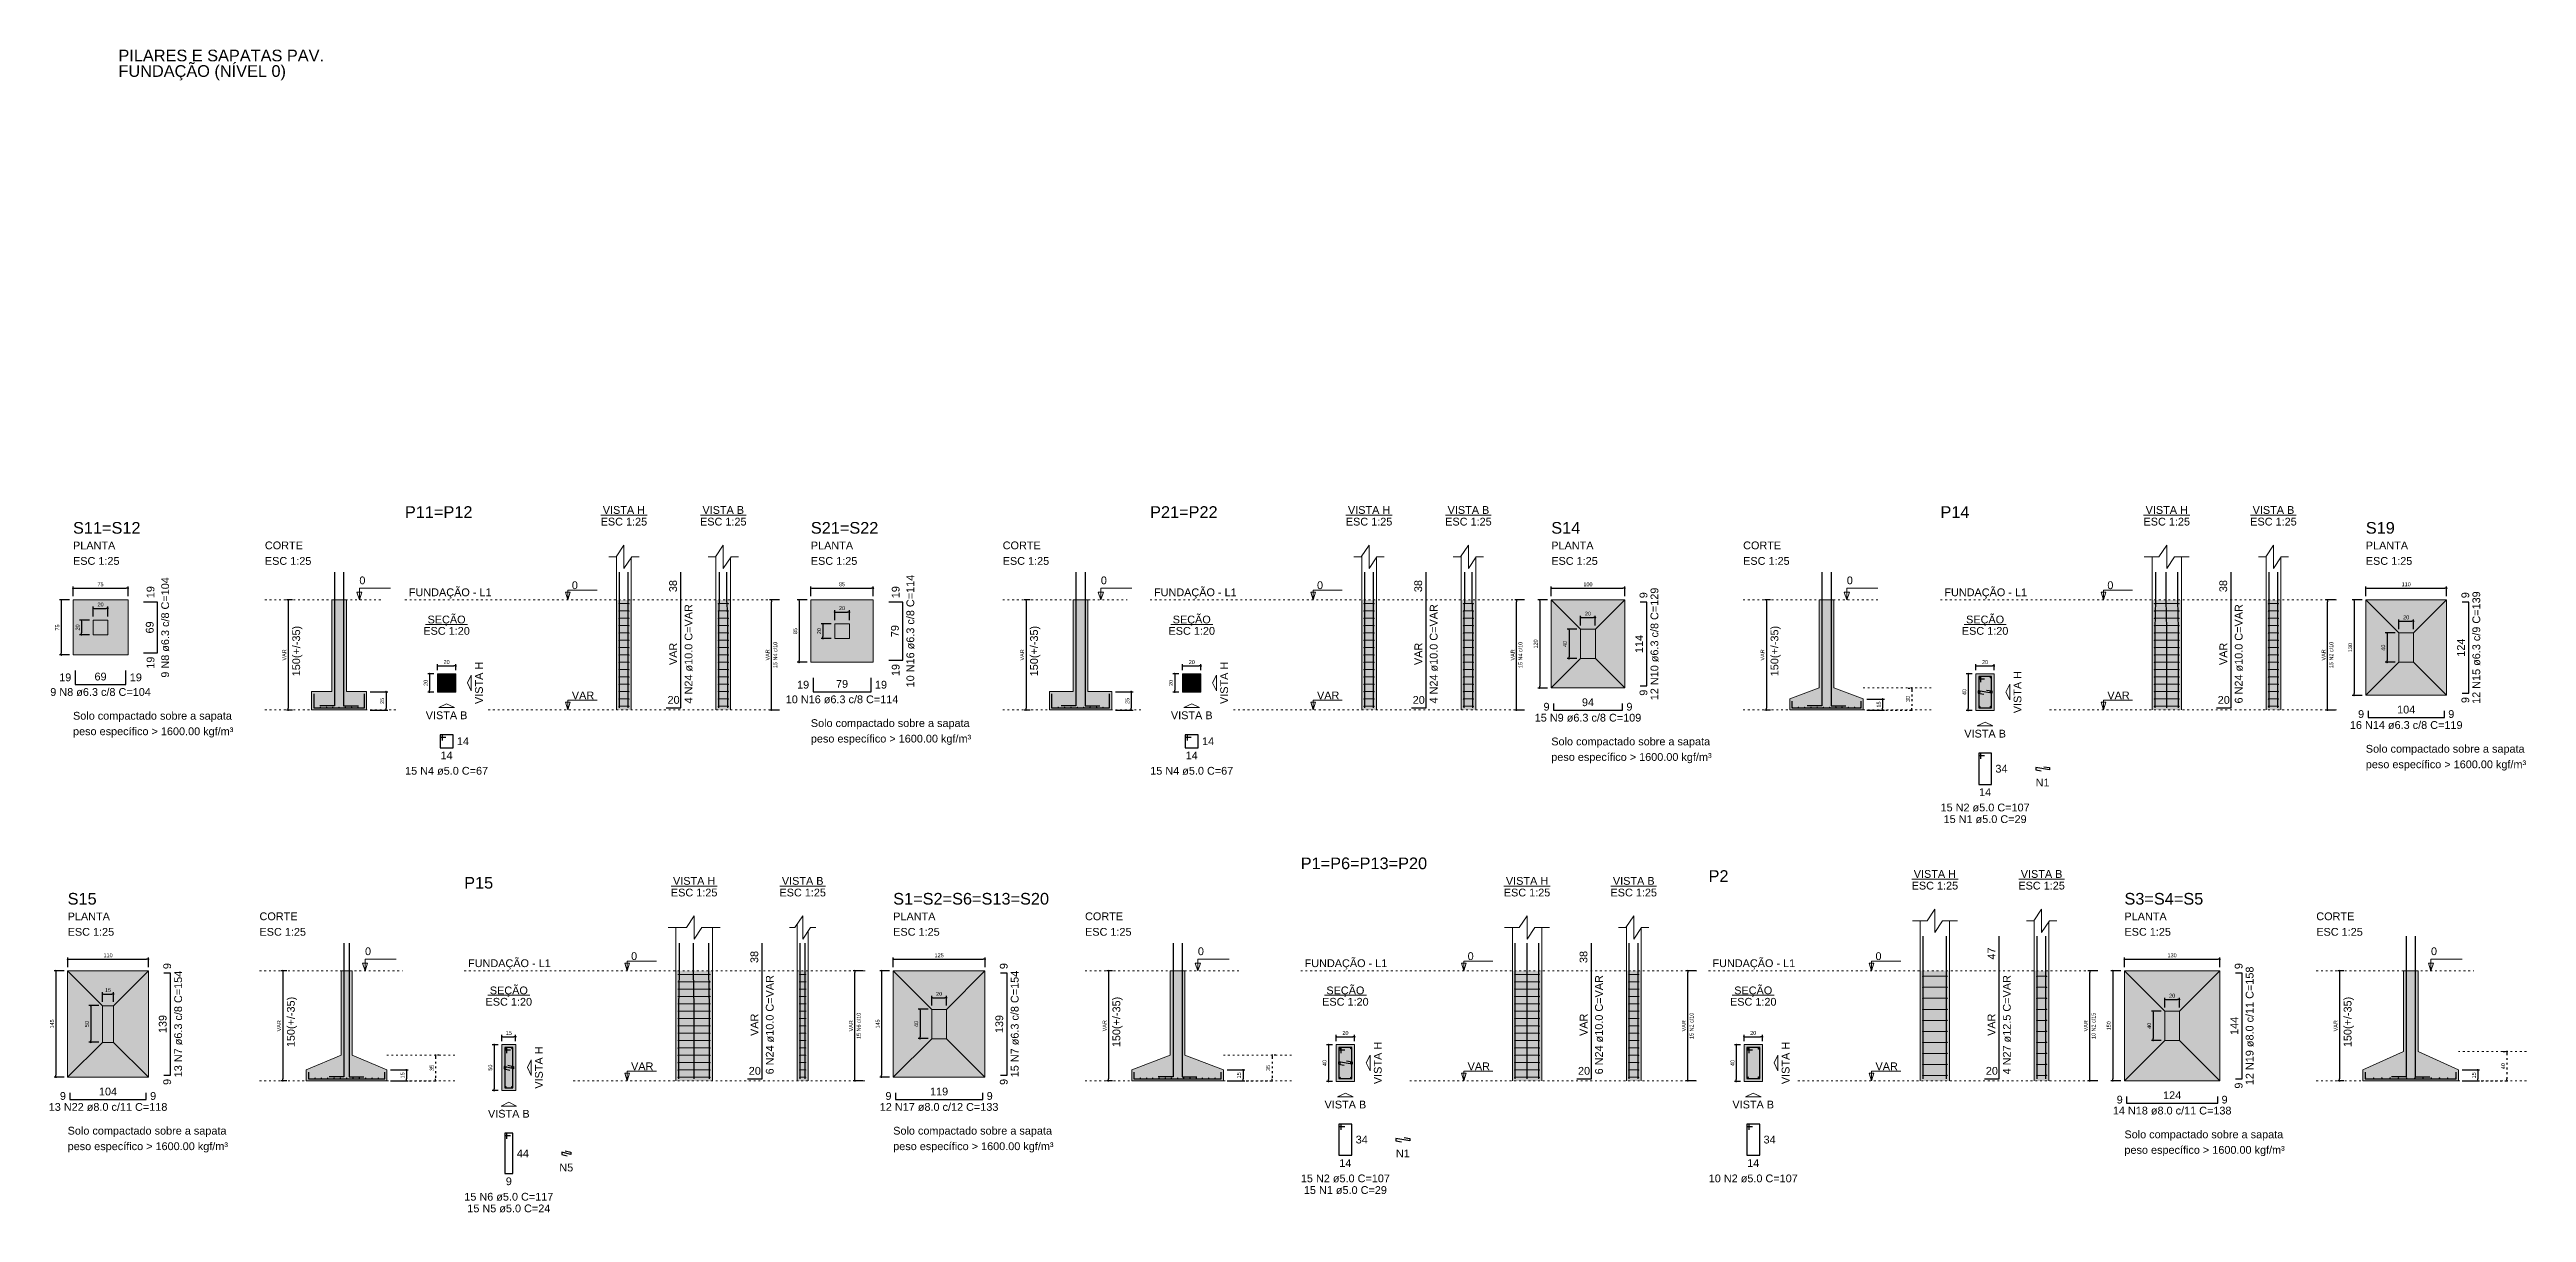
# Model space of a CAD drawing. Header units: millimetres. Extents: x 180 to 11148, y -1598 to 1045.
# Drawn here: x 547.7 to 682.6, y 3.3 to 66.7 of the extents above; entities that cross this region are included whole.
import ezdxf

# ---------------------------------------------------------------- set-up
doc = ezdxf.new("R2010")
doc.units = ezdxf.units.MM
doc.header["$MEASUREMENT"] = 0
doc.linetypes.add('DOT2', pattern=[3.175, 0, -3.175])
for name, color, linetype, lineweight in [('Descrição da armadura', 7, 'Continuous', 5), ('DT-Armadura', 2, 'Continuous', 30), ('DT-Barras na forma', 2, 'Continuous', 30), ('DT-Barras no corte', 5, 'Continuous', 5), ('DT-Barras rebatidas', 2, 'Continuous', 30), ('DT-Cotas', 9, 'Continuous', 5), ('DT-Estribos na forma', 5, 'Continuous', 5), ('DT-Forma', 5, 'Continuous', 5), ('DT-Hachura sapatas em corte', 43, 'Continuous', 5), ('DT-Hachura sapatas em planta', 43, 'Continuous', 5), ('DT-Hachura seção pilares', 252, 'Continuous', 5), ('DT-Hachura vista pilares', 252, 'Continuous', 5), ('DT-Pontilhado', 9, 'DOT2', 5), ('DT-Textos', 7, 'Continuous', 5), ('DT-Título', 3, 'Continuous', 20), ('Textos armaduras', 7, 'Continuous', 5)]:
    doc.layers.add(name, color=color, linetype=linetype, lineweight=lineweight)
doc.styles.add('Arial', font='arial.ttf')
doc.dimstyles.new('UM_20.000000', dxfattribs={"dimtxt": 0.18, "dimasz": 0.1, "dimexe": 0.1, "dimexo": 0.2, "dimgap": 0, "dimtad": 1, "dimtih": 1, "dimtoh": 1, "dimdec": 1, "dimlfac": 20, "dimzin": 0, "dimdsep": 46, "dimtxsty": 'Standard', "dimcen": 0.09, "dimdle": 0.1, "dimadec": 1, "dimazin": 2, "dimtfac": 1, "dimtdec": 4, "dimtofl": 0, "dimtmove": 0, "dimatfit": 3, "dimfxl": 1, "dimtolj": 1, "dimarcsym": 0})
doc.dimstyles.new('UM_25.000000', dxfattribs={"dimtxt": 0.18, "dimasz": 0.1, "dimexe": 0.1, "dimexo": 0.2, "dimgap": 0, "dimtad": 1, "dimtih": 1, "dimtoh": 1, "dimdec": 1, "dimlfac": 25, "dimzin": 0, "dimdsep": 46, "dimtxsty": 'Standard', "dimcen": 0.09, "dimdle": 0.1, "dimadec": 1, "dimazin": 2, "dimtfac": 1, "dimtdec": 4, "dimtofl": 0, "dimtmove": 0, "dimatfit": 3, "dimfxl": 1, "dimtolj": 1, "dimarcsym": 0})

msp = doc.modelspace()

# ---------------------------------------------------------------- texts
at = {"layer": 'Descrição da armadura', "linetype": 'Continuous', "attachment_point": 8, "rotation": 90, "line_spacing_factor": 0.798, "style": 'Arial'}
for s, insert, char_height, width in [('9 N8 ø6.3 c/8 C=104', (554.2428, 35.2013), 0.4236, 10.982003), ('10 N16 ø6.3 c/8 C=114', (594.8323, 35.0013), 0.4236, 12.301814), ('4 N24 ø10.0 C=VAR', (582.7492, 33.7613), 0.4236, 10.849327), ('4 N24 ø10.0 C=VAR', (623.3387, 33.7613), 0.4236, 10.849327), ('12 N10 ø6.3 c/8 C=129', (635.3645, 34.3013), 0.4236, 12.301814), ('6 N24 ø10.0 C=VAR', (667.1888, 33.7613), 0.4236, 10.849327), ('12 N15 ø6.3 c/9 C=139', (680.1323, 34.1013), 0.4236, 12.301814), ('15 N4 c/10', (587.3616, 33.7013), 0.2118, 2.869342), ('15 N4 c/10', (627.9511, 33.7013), 0.2118, 2.869342), ('15 N2 c/10', (672.1189, 33.7013), 0.2118, 2.869342), ('13 N7 ø6.3 c/8 C=154', (554.9504, 13.5863), 0.4236, 11.641908), ('6 N24 ø10.0 C=VAR', (587.1748, 13.5463), 0.4236, 10.849327), ('15 N7 ø6.3 c/8 C=154', (600.5183, 13.5863), 0.4236, 11.641908), ('6 N24 ø10.0 C=VAR', (632.3426, 13.5463), 0.4236, 10.849327), ('4 N27 ø12.5 C=VAR', (654.5588, 13.5463), 0.4236, 10.849327), ('12 N19 ø8.0 c/11 C=158', (667.7846, 13.4863), 0.4236, 12.961719), ('15 N6 c/10', (591.9049, 13.4863), 0.2118, 2.869342), ('15 N2 c/10', (637.2727, 13.4863), 0.2118, 2.869342), ('10 N2 c/15', (659.1712, 13.4863), 0.2118, 2.869342)]:
    msp.add_mtext(s, dxfattribs=dict(at, insert=insert, char_height=char_height, width=width))
at = {"layer": 'Descrição da armadura', "linetype": 'Continuous', "char_height": 0.4236, "attachment_point": 8, "line_spacing_factor": 0.798, "style": 'Arial'}
for s, insert, width in [('9 N8 ø6.3 c/8 C=104', (550.5002, 31.4587), 10.982003), ('10 N16 ø6.3 c/8 C=114', (590.8897, 31.0587), 12.301814), ('15 N9 ø6.3 c/8 C=109', (631.5219, 30.0587), 11.641908), ('16 N14 ø6.3 c/8 C=119', (676.0897, 29.6587), 12.301814), ('15 N4 ø5.0 C=67', (569.3482, 27.1647), 9.069495), ('15 N4 ø5.0 C=67', (609.9377, 27.1647), 9.069495), ('N1', (656.282, 26.5363), 1.516797), ('15 N2 ø5.0 C=107', (653.1528, 25.1647), 9.7294), ('15 N1 ø5.0 C=29', (653.1528, 24.5293), 8.446648), ('13 N22 ø8.0 c/11 C=118', (550.9078, 8.8437), 12.961719), ('12 N17 ø8.0 c/12 C=133', (596.1757, 8.8437), 12.961719), ('14 N18 ø8.0 c/11 C=138', (663.342, 8.6437), 12.961719), ('N5', (575.868, 5.5468), 1.516797), ('N1', (621.4358, 6.3212), 1.516797), ('15 N6 ø5.0 C=117', (572.7387, 3.9497), 9.7294), ('15 N2 ø5.0 C=107', (618.3066, 4.9497), 9.7294), ('15 N1 ø5.0 C=29', (618.3066, 4.3143), 8.446648), ('10 N2 ø5.0 C=107', (640.5228, 4.9497), 9.7294), ('15 N5 ø5.0 C=24', (572.7387, 3.3143), 8.446648)]:
    msp.add_mtext(s, dxfattribs=dict(at, insert=insert, width=width))
at = {"layer": 'DT-Cotas', "char_height": 0.4236, "width": 5.129285, "attachment_point": 8, "rotation": 90, "line_spacing_factor": 0.798, "style": 'Arial'}
for insert in [(561.4967, 33.9127), (601.6857, 33.9127), (642.0187, 33.9127), (561.2047, 13.6977), (606.1717, 13.6977), (673.2387, 13.6977)]:
    msp.add_mtext('150(+/-35)', dxfattribs=dict(at, insert=insert))
at = {"layer": 'DT-Cotas', "linetype": 'Continuous', "char_height": 0.2118, "width": 1.219868, "attachment_point": 8, "rotation": 90, "line_spacing_factor": 0.798, "style": 'Arial'}
for insert in [(586.938, 33.7013), (627.5275, 33.7013), (671.6953, 33.7013), (591.4813, 13.4863), (636.8491, 13.4863), (658.7476, 13.4863)]:
    msp.add_mtext('VAR', dxfattribs=dict(at, insert=insert))
at = {"layer": 'DT-Textos', "linetype": 'Continuous', "char_height": 0.4236, "line_spacing_factor": 0.798, "style": 'Arial'}
for s, insert, width, attachment_point in [('ESC 1:25', (579.0076, 40.7497), 4.729993, 8), ('VISTA H', (579.0076, 41.3851), 4.298326, 8), ('ESC 1:25', (584.42, 40.7497), 4.729993, 8), ('VISTA B', (584.42, 41.3851), 4.237353, 8), ('ESC 1:25', (619.5971, 40.7497), 4.729993, 8), ('VISTA H', (619.5971, 41.3851), 4.298326, 8), ('ESC 1:25', (625.0095, 40.7497), 4.729993, 8), ('VISTA B', (625.0095, 41.3851), 4.237353, 8), ('ESC 1:25', (663.0472, 40.7497), 4.729993, 8), ('VISTA H', (663.0472, 41.3851), 4.298326, 8), ('ESC 1:25', (668.8596, 40.7497), 4.729993, 8), ('VISTA B', (668.8596, 41.3851), 4.237353, 8), ('FUNDAÇÃO - L1', (567.2927, 36.7737), 8.412114, 7), ('FUNDAÇÃO - L1', (607.8817, 36.7737), 8.412114, 7), ('FUNDAÇÃO - L1', (650.9327, 36.7737), 8.412114, 7), ('ESC 1:20', (569.3482, 34.7951), 4.729993, 8), ('SEÇÃO', (569.3477, 35.2907), 3.868817, 8), ('ESC 1:20', (609.9377, 34.7951), 4.729993, 8), ('SEÇÃO', (609.9377, 35.2907), 3.868817, 8), ('ESC 1:20', (653.1528, 34.7951), 4.729993, 8), ('SEÇÃO', (653.1527, 35.2907), 3.868817, 8), ('VISTA B', (569.3482, 30.1945), 4.237353, 8), ('VISTA B', (609.9377, 30.1945), 4.237353, 8), ('VISTA B', (653.1528, 29.1945), 4.237353, 8), ('VISTA H', (582.8332, 21.1701), 4.298326, 8), ('VISTA B', (588.7456, 21.1701), 4.237353, 8), ('VISTA H', (628.201, 21.1701), 4.298326, 8), ('VISTA B', (634.0134, 21.1701), 4.237353, 8), ('VISTA H', (650.4172, 21.5467), 4.298326, 8), ('VISTA B', (656.2296, 21.5467), 4.237353, 8), ('ESC 1:25', (582.8332, 20.5347), 4.729993, 8), ('ESC 1:25', (588.7456, 20.5347), 4.729993, 8), ('ESC 1:25', (628.201, 20.5347), 4.729993, 8), ('ESC 1:25', (634.0134, 20.5347), 4.729993, 8), ('ESC 1:25', (650.4172, 20.9113), 4.729993, 8), ('ESC 1:25', (656.2296, 20.9113), 4.729993, 8), ('FUNDAÇÃO - L1', (570.5177, 16.5587), 8.412114, 7), ('FUNDAÇÃO - L1', (616.0857, 16.5587), 8.412114, 7), ('FUNDAÇÃO - L1', (638.3017, 16.5587), 8.412114, 7), ('ESC 1:20', (572.7387, 14.5801), 4.729993, 8), ('SEÇÃO', (572.7387, 15.0757), 3.868817, 8), ('ESC 1:20', (618.3066, 14.5801), 4.729993, 8), ('SEÇÃO', (618.3067, 15.0757), 3.868817, 8), ('ESC 1:20', (640.5228, 14.5801), 4.729993, 8), ('SEÇÃO', (640.5227, 15.0757), 3.868817, 8), ('VISTA B', (572.7387, 8.4795), 4.237353, 8), ('VISTA B', (618.3066, 8.9795), 4.237353, 8), ('VISTA B', (640.5228, 8.9795), 4.237353, 8)]:
    msp.add_mtext(s, dxfattribs=dict(at, insert=insert, width=width, attachment_point=attachment_point))
at = {"layer": 'DT-Textos', "char_height": 0.4236, "attachment_point": 7, "line_spacing_factor": 0.798, "style": 'Arial'}
for s, insert, width in [('PLANTA', (549.0002, 39.4547), 4.298866), ('CORTE', (559.4507, 39.4547), 3.867738), ('PLANTA', (589.1897, 39.4547), 4.298866), ('CORTE', (599.6402, 39.4547), 3.867738), ('PLANTA', (629.5219, 39.4547), 4.298866), ('CORTE', (639.9723, 39.4547), 3.867738), ('PLANTA', (673.8897, 39.4547), 4.298866), ('ESC 1:25', (549.0002, 38.6075), 4.729993), ('ESC 1:25', (559.4507, 38.6075), 4.729993), ('0', (564.5983, 37.5485), 0.614586), ('ESC 1:25', (589.1897, 38.6075), 4.729993), ('ESC 1:25', (599.6402, 38.6075), 4.729993), ('0', (604.9878, 37.5485), 0.614586), ('ESC 1:25', (629.5219, 38.6075), 4.729993), ('ESC 1:25', (639.9723, 38.6075), 4.729993), ('0', (645.6199, 37.5485), 0.614586), ('ESC 1:25', (673.8897, 38.6075), 4.729993), ('0', (576.1719, 37.2838), 0.614586), ('0', (616.7614, 37.2838), 0.614586), ('0', (659.8115, 37.2838), 0.614586), ('VAR', (576.1719, 31.2838), 2.272188), ('VAR', (616.7614, 31.2838), 2.272188), ('VAR', (659.8115, 31.2838), 2.272188), ('Solo compactado sobre a sapata', (549.0007, 30.0477), 16.156763), ('peso específico > 1600.00 kgf/m³', (549.0007, 29.2007), 16.309465), ('Solo compactado sobre a sapata', (589.1897, 29.6477), 16.156763), ('peso específico > 1600.00 kgf/m³', (589.1897, 28.8007), 16.309465), ('Solo compactado sobre a sapata', (629.5217, 28.6477), 16.156763), ('peso específico > 1600.00 kgf/m³', (629.5217, 27.8007), 16.309465), ('Solo compactado sobre a sapata', (673.8897, 28.2477), 16.156763), ('peso específico > 1600.00 kgf/m³', (673.8897, 27.4007), 16.309465), ('PLANTA', (548.7078, 19.2397), 4.298866), ('CORTE', (559.1583, 19.2397), 3.867738), ('PLANTA', (593.6757, 19.2397), 4.298866), ('CORTE', (604.1261, 19.2397), 3.867738), ('PLANTA', (660.742, 19.2397), 4.298866), ('CORTE', (671.1925, 19.2397), 3.867738), ('ESC 1:25', (548.7078, 18.3925), 4.729993), ('ESC 1:25', (559.1583, 18.3925), 4.729993), ('0', (564.9059, 17.3335), 0.614586), ('ESC 1:25', (593.6757, 18.3925), 4.729993), ('ESC 1:25', (604.1261, 18.3925), 4.729993), ('0', (610.2737, 17.3335), 0.614586), ('ESC 1:25', (660.742, 18.3925), 4.729993), ('ESC 1:25', (671.1925, 18.3925), 4.729993), ('0', (677.4401, 17.3335), 0.614586), ('0', (579.3975, 17.0688), 0.614586), ('0', (624.9653, 17.0688), 0.614586), ('0', (647.1815, 17.0688), 0.614586), ('VAR', (579.3975, 11.0688), 2.272188), ('VAR', (624.9653, 11.0688), 2.272188), ('VAR', (647.1815, 11.0688), 2.272188), ('Solo compactado sobre a sapata', (548.7077, 7.4327), 16.156763), ('peso específico > 1600.00 kgf/m³', (548.7077, 6.5857), 16.309465), ('Solo compactado sobre a sapata', (593.6757, 7.4327), 16.156763), ('peso específico > 1600.00 kgf/m³', (593.6757, 6.5857), 16.309465), ('Solo compactado sobre a sapata', (660.7417, 7.2327), 16.156763), ('peso específico > 1600.00 kgf/m³', (660.7417, 6.3857), 16.309465)]:
    msp.add_mtext(s, dxfattribs=dict(at, insert=insert, width=width))
at = {"layer": 'DT-Textos', "linetype": 'Continuous', "char_height": 0.4236, "width": 4.298326, "attachment_point": 8, "rotation": 90, "line_spacing_factor": 0.798, "style": 'Arial'}
for insert in [(571.3308, 32.1771), (611.9203, 32.1771), (655.1354, 31.6771), (574.5963, 11.2121), (620.2892, 11.4621), (642.5054, 11.4621)]:
    msp.add_mtext('VISTA H', dxfattribs=dict(at, insert=insert))
at = {"layer": 'DT-Título', "linetype": 'Continuous', "char_height": 0.6354, "attachment_point": 7, "line_spacing_factor": 0.798, "style": 'Arial'}
for s, insert, width in [('PILARES E SAPATAS PAV. FUNDAÇÃO (NÍVEL 0)', (551.4751, 65.0132), 12.237765), ('P11=P12', (567.0808, 41.1733), 7.629717), ('P21=P22', (607.6703, 41.1733), 7.629717), ('P14', (650.7204, 41.1733), 3.277073), ('P15', (570.3064, 20.9583), 3.277073), ('P1=P6=P13=P20', (615.8742, 22.0173), 14.286385), ('P2', (638.0904, 21.3349), 2.252763)]:
    msp.add_mtext(s, dxfattribs=dict(at, insert=insert, width=width))
at = {"layer": 'DT-Título', "char_height": 0.6354, "attachment_point": 7, "line_spacing_factor": 0.798, "style": 'Arial'}
for s, insert, width in [('S11=S12', (549.0002, 40.3019), 7.629717), ('S21=S22', (589.1897, 40.3019), 7.629717), ('S14', (629.5219, 40.3019), 3.277073), ('S19', (673.8897, 40.3019), 3.277073), ('S15', (548.7078, 20.0869), 3.277073), ('S1=S2=S6=S13=S20', (593.6757, 20.0869), 17.614719), ('S3=S4=S5', (660.742, 20.0869), 8.909431)]:
    msp.add_mtext(s, dxfattribs=dict(at, insert=insert, width=width))
at = {"layer": 'Textos armaduras', "linetype": 'Continuous', "char_height": 0.4236, "attachment_point": 7, "rotation": 90, "line_spacing_factor": 0.798, "style": 'Arial'}
for s, insert, width in [('19', (553.4392, 36.7931), 1.31981), ('38', (581.902, 37.1248), 1.31981), ('19', (594.0287, 36.7931), 1.31981), ('38', (622.4915, 37.1248), 1.31981), ('9', (634.7609, 36.7931), 0.659905), ('38', (666.3416, 37.1248), 1.31981), ('9', (679.5287, 36.7931), 0.659905), ('69', (553.3956, 34.8714), 1.31981), ('79', (593.9851, 34.6714), 1.31981), ('VAR', (581.902, 33.1514), 2.439737), ('VAR', (622.4915, 33.1514), 2.439737), ('114', (634.5173, 33.8064), 1.979715), ('VAR', (666.3416, 33.1514), 2.439737), ('124', (679.2851, 33.6064), 1.979715), ('19', (553.4392, 32.9496), 1.31981), ('19', (594.0287, 32.5496), 1.31981), ('9', (634.7609, 31.4796), 0.659905), ('9', (679.5287, 31.0796), 0.659905), ('38', (586.3276, 16.9097), 1.31981), ('38', (631.4954, 16.9097), 1.31981), ('47', (653.7116, 17.0981), 1.31981), ('9', (554.3468, 16.5781), 0.659905), ('9', (599.9147, 16.5781), 0.659905), ('9', (667.181, 16.5781), 0.659905), ('139', (554.1032, 13.0914), 1.979715), ('VAR', (586.3276, 12.9364), 2.439737), ('139', (599.6711, 13.0914), 1.979715), ('VAR', (631.4954, 12.9364), 2.439737), ('VAR', (653.7116, 12.9364), 2.439737), ('144', (666.9374, 12.9914), 1.979715), ('9', (554.3468, 10.2646), 0.659905), ('9', (599.9147, 10.2646), 0.659905), ('9', (667.181, 10.0646), 0.659905)]:
    msp.add_mtext(s, dxfattribs=dict(at, insert=insert, width=width))
at = {"layer": 'Textos armaduras', "linetype": 'Continuous', "char_height": 0.4236, "attachment_point": 7, "line_spacing_factor": 0.798, "style": 'Arial'}
for s, insert, width in [('19', (548.2485, 32.2623), 1.31981), ('69', (550.1703, 32.3059), 1.31981), ('19', (552.092, 32.2623), 1.31981), ('20', (581.3838, 31.0331), 1.31981), ('19', (588.438, 31.8623), 1.31981), ('79', (590.5598, 31.9059), 1.31981), ('19', (592.6815, 31.8623), 1.31981), ('20', (621.9733, 31.0331), 1.31981), ('9', (629.1001, 30.6623), 0.659905), ('94', (631.1919, 30.9059), 1.31981), ('9', (633.6137, 30.6623), 0.659905), ('20', (665.8235, 31.0331), 1.31981), ('9', (673.468, 30.2623), 0.659905), ('104', (675.5948, 30.5059), 1.979715), ('9', (678.3815, 30.2623), 0.659905), ('14', (569.0182, 28.0119), 1.31981), ('14', (569.91, 28.7855), 1.31981), ('14', (609.6077, 28.0119), 1.31981), ('14', (610.4995, 28.7855), 1.31981), ('34', (653.7146, 27.2855), 1.31981), ('14', (652.8228, 26.0119), 1.31981), ('20', (585.8094, 10.8181), 1.31981), ('20', (630.9773, 10.8181), 1.31981), ('20', (653.1934, 10.8181), 1.31981), ('9', (548.2861, 9.4473), 0.659905), ('104', (550.4129, 9.6909), 1.979715), ('9', (553.1996, 9.4473), 0.659905), ('9', (593.2539, 9.4473), 0.659905), ('119', (595.6807, 9.6909), 1.979715), ('9', (598.7675, 9.4473), 0.659905), ('9', (660.3202, 9.2473), 0.659905), ('124', (662.8471, 9.4909), 1.979715), ('9', (666.0338, 9.2473), 0.659905), ('34', (618.8684, 7.0705), 1.31981), ('34', (641.0846, 7.0705), 1.31981), ('44', (573.1755, 6.3205), 1.31981), ('14', (617.9766, 5.7969), 1.31981), ('14', (640.1928, 5.7969), 1.31981), ('9', (572.5738, 4.7969), 0.659905)]:
    msp.add_mtext(s, dxfattribs=dict(at, insert=insert, width=width))

# ---------------------------------------------------------------- blocks, each defined once
blk = doc.blocks.new('_Dot')
at = {"color": 0, "linetype": 'ByBlock', "lineweight": -2}
blk.add_line((-0.5, 0), (-1, 0), dxfattribs=at)
at = {"color": 0, "linetype": 'ByBlock', "const_width": 0.5}
blk.add_lwpolyline([(-0.25, 0, 1), (0.25, 0, 1)], format="xyb", close=True, dxfattribs=at)
blk = doc.blocks.new('*D109')
at = {"layer": 'Defpoints', "color": 0, "transparency": 16777216}
for p in [(549, 36.7), (548.36, 33.7), (549, 33.7)]:
    blk.add_point(p, dxfattribs=at)
at = {"layer": 'DT-Cotas', "color": 0, "lineweight": -2, "transparency": 16777216}
for p, q in [((548.8, 36.7), (548.26, 36.7)), ((548.36, 36.6), (548.36, 33.8)), ((548.8, 33.7), (548.26, 33.7))]:
    blk.add_line(p, q, dxfattribs=at)
at = {"layer": 'DT-Cotas', "color": 0, "lineweight": -2, "transparency": 16777216, "xscale": 0.1000000014901161, "yscale": 0.1000000014901161, "zscale": 0.1000000014901161}
for p, rotation in [((548.36, 36.7), 90), ((548.36, 33.7), 270)]:
    blk.add_blockref('_Dot', p, dxfattribs=dict(at, rotation=rotation))
at = {"layer": 'DT-Cotas', "transparency": 16777216, "insert": (548.15, 35.2), "char_height": 0.212, "attachment_point": 5, "rotation": 90, "style": 'Arial'}
blk.add_mtext('\\A1;75', dxfattribs=at)
blk = doc.blocks.new('*D110')
at = {"layer": 'Defpoints', "color": 0, "transparency": 16777216}
for p in [(549, 36.7), (552, 37.34), (552, 36.7)]:
    blk.add_point(p, dxfattribs=at)
at = {"layer": 'DT-Cotas', "color": 0, "lineweight": -2, "transparency": 16777216}
for p, q in [((549, 36.9), (549, 37.44)), ((549.1, 37.34), (551.9, 37.34)), ((552, 36.9), (552, 37.44))]:
    blk.add_line(p, q, dxfattribs=at)
at = {"layer": 'DT-Cotas', "color": 0, "lineweight": -2, "transparency": 16777216, "xscale": 0.1000000014901161, "yscale": 0.1000000014901161, "zscale": 0.1000000014901161, "rotation": 180}
blk.add_blockref('_Dot', (549, 37.34), dxfattribs=at)
at = {"layer": 'DT-Cotas', "color": 0, "lineweight": -2, "transparency": 16777216, "xscale": 0.1000000014901161, "yscale": 0.1000000014901161, "zscale": 0.1000000014901161}
blk.add_blockref('_Dot', (552, 37.34), dxfattribs=at)
at = {"layer": 'DT-Cotas', "transparency": 16777216, "insert": (550.5, 37.55), "char_height": 0.212, "attachment_point": 5, "rotation": 0.0057, "style": 'Arial'}
blk.add_mtext('\\A1;75', dxfattribs=at)
blk = doc.blocks.new('*D111')
at = {"layer": 'Defpoints', "color": 0, "transparency": 16777216}
for p in [(550.1, 35.6), (549.46, 34.8), (550.1, 34.8)]:
    blk.add_point(p, dxfattribs=at)
at = {"layer": 'DT-Cotas', "color": 0, "lineweight": -2, "transparency": 16777216}
for p, q in [((549.9, 35.6), (549.36, 35.6)), ((549.46, 35.5), (549.46, 34.9)), ((549.9, 34.8), (549.36, 34.8))]:
    blk.add_line(p, q, dxfattribs=at)
at = {"layer": 'DT-Cotas', "color": 0, "lineweight": -2, "transparency": 16777216, "xscale": 0.1000000014901161, "yscale": 0.1000000014901161, "zscale": 0.1000000014901161}
for p, rotation in [((549.46, 35.6), 90), ((549.46, 34.8), 270)]:
    blk.add_blockref('_Dot', p, dxfattribs=dict(at, rotation=rotation))
at = {"layer": 'DT-Cotas', "transparency": 16777216, "insert": (549.25, 35.2), "char_height": 0.212, "attachment_point": 5, "rotation": 90, "style": 'Arial'}
blk.add_mtext('\\A1;20', dxfattribs=at)
blk = doc.blocks.new('*D112')
at = {"layer": 'Defpoints', "color": 0, "transparency": 16777216}
for p in [(550.1, 35.6), (550.9, 36.24), (550.9, 35.6)]:
    blk.add_point(p, dxfattribs=at)
at = {"layer": 'DT-Cotas', "color": 0, "lineweight": -2, "transparency": 16777216}
for p, q in [((550.1, 35.8), (550.1, 36.34)), ((550.2, 36.24), (550.8, 36.24)), ((550.9, 35.8), (550.9, 36.34))]:
    blk.add_line(p, q, dxfattribs=at)
at = {"layer": 'DT-Cotas', "color": 0, "lineweight": -2, "transparency": 16777216, "xscale": 0.1000000014901161, "yscale": 0.1000000014901161, "zscale": 0.1000000014901161, "rotation": 180}
blk.add_blockref('_Dot', (550.1, 36.24), dxfattribs=at)
at = {"layer": 'DT-Cotas', "color": 0, "lineweight": -2, "transparency": 16777216, "xscale": 0.1000000014901161, "yscale": 0.1000000014901161, "zscale": 0.1000000014901161}
blk.add_blockref('_Dot', (550.9, 36.24), dxfattribs=at)
at = {"layer": 'DT-Cotas', "transparency": 16777216, "insert": (550.5, 36.45), "char_height": 0.212, "attachment_point": 5, "rotation": 0.0057, "style": 'Arial'}
blk.add_mtext('\\A1;20', dxfattribs=at)
blk = doc.blocks.new('*D113')
at = {"layer": 'Defpoints', "color": 0, "transparency": 16777216}
for p in [(561.15, 36.7), (560.72, 30.7), (561.15, 30.7)]:
    blk.add_point(p, dxfattribs=at)
at = {"layer": 'DT-Cotas', "color": 0, "lineweight": -2, "transparency": 16777216}
for p, q in [((560.95, 36.7), (560.62, 36.7)), ((560.72, 36.6), (560.72, 30.8)), ((560.95, 30.7), (560.62, 30.7))]:
    blk.add_line(p, q, dxfattribs=at)
at = {"layer": 'DT-Cotas', "color": 0, "lineweight": -2, "transparency": 16777216, "xscale": 0.1000000014901161, "yscale": 0.1000000014901161, "zscale": 0.1000000014901161}
for p, rotation in [((560.72, 36.7), 90), ((560.72, 30.7), 270)]:
    blk.add_blockref('_Dot', p, dxfattribs=dict(at, rotation=rotation))
at = {"layer": 'DT-Cotas', "transparency": 16777216, "insert": (560.51, 33.7), "char_height": 0.212, "attachment_point": 5, "rotation": 90, "style": 'Arial'}
blk.add_mtext('\\A1;VAR', dxfattribs=at)
blk = doc.blocks.new('*D114')
at = {"layer": 'Defpoints', "color": 0, "transparency": 16777216}
for p in [(564.99, 31.7), (564.99, 30.7), (566.05, 30.7)]:
    blk.add_point(p, dxfattribs=at)
at = {"layer": 'DT-Cotas', "color": 0, "lineweight": -2, "transparency": 16777216}
for p, q in [((565.19, 31.7), (566.15, 31.7)), ((566.05, 31.6), (566.05, 30.8)), ((565.19, 30.7), (566.15, 30.7))]:
    blk.add_line(p, q, dxfattribs=at)
at = {"layer": 'DT-Cotas', "color": 0, "lineweight": -2, "transparency": 16777216, "xscale": 0.1000000014901161, "yscale": 0.1000000014901161, "zscale": 0.1000000014901161}
for p, rotation in [((566.05, 31.7), 90), ((566.05, 30.7), 270)]:
    blk.add_blockref('_Dot', p, dxfattribs=dict(at, rotation=rotation))
at = {"layer": 'DT-Cotas', "transparency": 16777216, "insert": (565.84, 31.2), "char_height": 0.212, "attachment_point": 5, "rotation": 90, "style": 'Arial'}
blk.add_mtext('\\A1;25', dxfattribs=at)
blk = doc.blocks.new('*D106')
at = {"layer": 'Defpoints', "color": 0, "transparency": 16777216}
for p in [(568.85, 32.68), (568.42, 31.68), (568.85, 31.68)]:
    blk.add_point(p, dxfattribs=at)
at = {"layer": 'DT-Cotas', "color": 0, "lineweight": -2, "transparency": 16777216}
for p, q in [((568.65, 32.68), (568.32, 32.68)), ((568.42, 32.58), (568.42, 31.78)), ((568.65, 31.68), (568.32, 31.68))]:
    blk.add_line(p, q, dxfattribs=at)
at = {"layer": 'DT-Cotas', "color": 0, "lineweight": -2, "transparency": 16777216, "xscale": 0.1000000014901161, "yscale": 0.1000000014901161, "zscale": 0.1000000014901161}
for p, rotation in [((568.42, 32.68), 90), ((568.42, 31.68), 270)]:
    blk.add_blockref('_Dot', p, dxfattribs=dict(at, rotation=rotation))
at = {"layer": 'DT-Cotas', "transparency": 16777216, "insert": (568.21, 32.18), "char_height": 0.212, "attachment_point": 5, "rotation": 90, "style": 'Arial'}
blk.add_mtext('\\A1;20', dxfattribs=at)
blk = doc.blocks.new('*D107')
at = {"layer": 'Defpoints', "color": 0, "transparency": 16777216}
for p in [(568.85, 32.68), (569.85, 33.1), (569.85, 32.68)]:
    blk.add_point(p, dxfattribs=at)
at = {"layer": 'DT-Cotas', "color": 0, "lineweight": -2, "transparency": 16777216}
for p, q in [((568.85, 32.88), (568.85, 33.2)), ((568.95, 33.1), (569.75, 33.1)), ((569.85, 32.88), (569.85, 33.2))]:
    blk.add_line(p, q, dxfattribs=at)
at = {"layer": 'DT-Cotas', "color": 0, "lineweight": -2, "transparency": 16777216, "xscale": 0.1000000014901161, "yscale": 0.1000000014901161, "zscale": 0.1000000014901161, "rotation": 180}
blk.add_blockref('_Dot', (568.85, 33.1), dxfattribs=at)
at = {"layer": 'DT-Cotas', "color": 0, "lineweight": -2, "transparency": 16777216, "xscale": 0.1000000014901161, "yscale": 0.1000000014901161, "zscale": 0.1000000014901161}
blk.add_blockref('_Dot', (569.85, 33.1), dxfattribs=at)
at = {"layer": 'DT-Cotas', "transparency": 16777216, "insert": (569.35, 33.31), "char_height": 0.212, "attachment_point": 5, "rotation": 0.0057, "style": 'Arial'}
blk.add_mtext('\\A1;20', dxfattribs=at)
blk = doc.blocks.new('*D108')
at = {"layer": 'Defpoints', "color": 0, "transparency": 16777216}
for p in [(587.04, 36.7), (587.68, 36.7), (587.68, 30.7)]:
    blk.add_point(p, dxfattribs=at)
at = {"layer": 'DT-Cotas', "color": 0, "lineweight": -2, "transparency": 16777216}
for p, q in [((587.48, 36.7), (586.94, 36.7)), ((587.04, 30.8), (587.04, 36.6)), ((587.48, 30.7), (586.94, 30.7))]:
    blk.add_line(p, q, dxfattribs=at)
at = {"layer": 'DT-Cotas', "color": 0, "lineweight": -2, "transparency": 16777216, "xscale": 0.1000000014901161, "yscale": 0.1000000014901161, "zscale": 0.1000000014901161}
for p, rotation in [((587.04, 36.7), 90), ((587.04, 30.7), 270)]:
    blk.add_blockref('_Dot', p, dxfattribs=dict(at, rotation=rotation))
blk = doc.blocks.new('*D115')
at = {"layer": 'Defpoints', "color": 0, "transparency": 16777216}
for p in [(589.19, 36.7), (588.55, 33.3), (589.19, 33.3)]:
    blk.add_point(p, dxfattribs=at)
at = {"layer": 'DT-Cotas', "color": 0, "lineweight": -2, "transparency": 16777216}
for p, q in [((588.99, 36.7), (588.45, 36.7)), ((588.55, 36.6), (588.55, 33.4)), ((588.99, 33.3), (588.45, 33.3))]:
    blk.add_line(p, q, dxfattribs=at)
at = {"layer": 'DT-Cotas', "color": 0, "lineweight": -2, "transparency": 16777216, "xscale": 0.1000000014901161, "yscale": 0.1000000014901161, "zscale": 0.1000000014901161}
for p, rotation in [((588.55, 36.7), 90), ((588.55, 33.3), 270)]:
    blk.add_blockref('_Dot', p, dxfattribs=dict(at, rotation=rotation))
at = {"layer": 'DT-Cotas', "transparency": 16777216, "insert": (588.34, 35), "char_height": 0.212, "attachment_point": 5, "rotation": 90, "style": 'Arial'}
blk.add_mtext('\\A1;85', dxfattribs=at)
blk = doc.blocks.new('*D116')
at = {"layer": 'Defpoints', "color": 0, "transparency": 16777216}
for p in [(589.19, 36.7), (592.59, 37.34), (592.59, 36.7)]:
    blk.add_point(p, dxfattribs=at)
at = {"layer": 'DT-Cotas', "color": 0, "lineweight": -2, "transparency": 16777216}
for p, q in [((589.19, 36.9), (589.19, 37.44)), ((589.29, 37.34), (592.49, 37.34)), ((592.59, 36.9), (592.59, 37.44))]:
    blk.add_line(p, q, dxfattribs=at)
at = {"layer": 'DT-Cotas', "color": 0, "lineweight": -2, "transparency": 16777216, "xscale": 0.1000000014901161, "yscale": 0.1000000014901161, "zscale": 0.1000000014901161, "rotation": 180}
blk.add_blockref('_Dot', (589.19, 37.34), dxfattribs=at)
at = {"layer": 'DT-Cotas', "color": 0, "lineweight": -2, "transparency": 16777216, "xscale": 0.1000000014901161, "yscale": 0.1000000014901161, "zscale": 0.1000000014901161}
blk.add_blockref('_Dot', (592.59, 37.34), dxfattribs=at)
at = {"layer": 'DT-Cotas', "transparency": 16777216, "insert": (590.89, 37.55), "char_height": 0.212, "attachment_point": 5, "rotation": 0.0057, "style": 'Arial'}
blk.add_mtext('\\A1;85', dxfattribs=at)
blk = doc.blocks.new('*D117')
at = {"layer": 'Defpoints', "color": 0, "transparency": 16777216}
for p in [(590.49, 35.4), (589.85, 34.6), (590.49, 34.6)]:
    blk.add_point(p, dxfattribs=at)
at = {"layer": 'DT-Cotas', "color": 0, "lineweight": -2, "transparency": 16777216}
for p, q in [((590.29, 35.4), (589.75, 35.4)), ((589.85, 35.3), (589.85, 34.7)), ((590.29, 34.6), (589.75, 34.6))]:
    blk.add_line(p, q, dxfattribs=at)
at = {"layer": 'DT-Cotas', "color": 0, "lineweight": -2, "transparency": 16777216, "xscale": 0.1000000014901161, "yscale": 0.1000000014901161, "zscale": 0.1000000014901161}
for p, rotation in [((589.85, 35.4), 90), ((589.85, 34.6), 270)]:
    blk.add_blockref('_Dot', p, dxfattribs=dict(at, rotation=rotation))
at = {"layer": 'DT-Cotas', "transparency": 16777216, "insert": (589.64, 35), "char_height": 0.212, "attachment_point": 5, "rotation": 90, "style": 'Arial'}
blk.add_mtext('\\A1;20', dxfattribs=at)
blk = doc.blocks.new('*D118')
at = {"layer": 'Defpoints', "color": 0, "transparency": 16777216}
for p in [(590.49, 35.4), (591.29, 36.04), (591.29, 35.4)]:
    blk.add_point(p, dxfattribs=at)
at = {"layer": 'DT-Cotas', "color": 0, "lineweight": -2, "transparency": 16777216}
for p, q in [((590.49, 35.6), (590.49, 36.14)), ((590.59, 36.04), (591.19, 36.04)), ((591.29, 35.6), (591.29, 36.14))]:
    blk.add_line(p, q, dxfattribs=at)
at = {"layer": 'DT-Cotas', "color": 0, "lineweight": -2, "transparency": 16777216, "xscale": 0.1000000014901161, "yscale": 0.1000000014901161, "zscale": 0.1000000014901161, "rotation": 180}
blk.add_blockref('_Dot', (590.49, 36.04), dxfattribs=at)
at = {"layer": 'DT-Cotas', "color": 0, "lineweight": -2, "transparency": 16777216, "xscale": 0.1000000014901161, "yscale": 0.1000000014901161, "zscale": 0.1000000014901161}
blk.add_blockref('_Dot', (591.29, 36.04), dxfattribs=at)
at = {"layer": 'DT-Cotas', "transparency": 16777216, "insert": (590.89, 36.25), "char_height": 0.212, "attachment_point": 5, "rotation": 0.0057, "style": 'Arial'}
blk.add_mtext('\\A1;20', dxfattribs=at)
blk = doc.blocks.new('*D119')
at = {"layer": 'Defpoints', "color": 0, "transparency": 16777216}
for p in [(601.33, 36.7), (600.91, 30.7), (601.33, 30.7)]:
    blk.add_point(p, dxfattribs=at)
at = {"layer": 'DT-Cotas', "color": 0, "lineweight": -2, "transparency": 16777216}
for p, q in [((601.13, 36.7), (600.81, 36.7)), ((600.91, 36.6), (600.91, 30.8)), ((601.13, 30.7), (600.81, 30.7))]:
    blk.add_line(p, q, dxfattribs=at)
at = {"layer": 'DT-Cotas', "color": 0, "lineweight": -2, "transparency": 16777216, "xscale": 0.1000000014901161, "yscale": 0.1000000014901161, "zscale": 0.1000000014901161}
for p, rotation in [((600.91, 36.7), 90), ((600.91, 30.7), 270)]:
    blk.add_blockref('_Dot', p, dxfattribs=dict(at, rotation=rotation))
at = {"layer": 'DT-Cotas', "transparency": 16777216, "insert": (600.7, 33.7), "char_height": 0.212, "attachment_point": 5, "rotation": 90, "style": 'Arial'}
blk.add_mtext('\\A1;VAR', dxfattribs=at)
blk = doc.blocks.new('*D120')
at = {"layer": 'Defpoints', "color": 0, "transparency": 16777216}
for p in [(605.58, 31.7), (605.58, 30.7), (606.64, 30.7)]:
    blk.add_point(p, dxfattribs=at)
at = {"layer": 'DT-Cotas', "color": 0, "lineweight": -2, "transparency": 16777216}
for p, q in [((605.78, 31.7), (606.74, 31.7)), ((606.64, 31.6), (606.64, 30.8)), ((605.78, 30.7), (606.74, 30.7))]:
    blk.add_line(p, q, dxfattribs=at)
at = {"layer": 'DT-Cotas', "color": 0, "lineweight": -2, "transparency": 16777216, "xscale": 0.1000000014901161, "yscale": 0.1000000014901161, "zscale": 0.1000000014901161}
for p, rotation in [((606.64, 31.7), 90), ((606.64, 30.7), 270)]:
    blk.add_blockref('_Dot', p, dxfattribs=dict(at, rotation=rotation))
at = {"layer": 'DT-Cotas', "transparency": 16777216, "insert": (606.43, 31.2), "char_height": 0.212, "attachment_point": 5, "rotation": 90, "style": 'Arial'}
blk.add_mtext('\\A1;25', dxfattribs=at)
blk = doc.blocks.new('*D121')
at = {"layer": 'Defpoints', "color": 0, "transparency": 16777216}
for p in [(609.44, 32.68), (609.01, 31.68), (609.44, 31.68)]:
    blk.add_point(p, dxfattribs=at)
at = {"layer": 'DT-Cotas', "color": 0, "lineweight": -2, "transparency": 16777216}
for p, q in [((609.24, 32.68), (608.91, 32.68)), ((609.01, 32.58), (609.01, 31.78)), ((609.24, 31.68), (608.91, 31.68))]:
    blk.add_line(p, q, dxfattribs=at)
at = {"layer": 'DT-Cotas', "color": 0, "lineweight": -2, "transparency": 16777216, "xscale": 0.1000000014901161, "yscale": 0.1000000014901161, "zscale": 0.1000000014901161}
for p, rotation in [((609.01, 32.68), 90), ((609.01, 31.68), 270)]:
    blk.add_blockref('_Dot', p, dxfattribs=dict(at, rotation=rotation))
at = {"layer": 'DT-Cotas', "transparency": 16777216, "insert": (608.8, 32.18), "char_height": 0.212, "attachment_point": 5, "rotation": 90, "style": 'Arial'}
blk.add_mtext('\\A1;20', dxfattribs=at)
blk = doc.blocks.new('*D122')
at = {"layer": 'Defpoints', "color": 0, "transparency": 16777216}
for p in [(609.44, 32.68), (610.44, 33.1), (610.44, 32.68)]:
    blk.add_point(p, dxfattribs=at)
at = {"layer": 'DT-Cotas', "color": 0, "lineweight": -2, "transparency": 16777216}
for p, q in [((609.44, 32.88), (609.44, 33.2)), ((609.54, 33.1), (610.34, 33.1)), ((610.44, 32.88), (610.44, 33.2))]:
    blk.add_line(p, q, dxfattribs=at)
at = {"layer": 'DT-Cotas', "color": 0, "lineweight": -2, "transparency": 16777216, "xscale": 0.1000000014901161, "yscale": 0.1000000014901161, "zscale": 0.1000000014901161, "rotation": 180}
blk.add_blockref('_Dot', (609.44, 33.1), dxfattribs=at)
at = {"layer": 'DT-Cotas', "color": 0, "lineweight": -2, "transparency": 16777216, "xscale": 0.1000000014901161, "yscale": 0.1000000014901161, "zscale": 0.1000000014901161}
blk.add_blockref('_Dot', (610.44, 33.1), dxfattribs=at)
at = {"layer": 'DT-Cotas', "transparency": 16777216, "insert": (609.94, 33.31), "char_height": 0.212, "attachment_point": 5, "rotation": 0.0057, "style": 'Arial'}
blk.add_mtext('\\A1;20', dxfattribs=at)
blk = doc.blocks.new('*D123')
at = {"layer": 'Defpoints', "color": 0, "transparency": 16777216}
for p in [(627.63, 36.7), (628.27, 36.7), (628.27, 30.7)]:
    blk.add_point(p, dxfattribs=at)
at = {"layer": 'DT-Cotas', "color": 0, "lineweight": -2, "transparency": 16777216}
for p, q in [((628.07, 36.7), (627.53, 36.7)), ((627.63, 30.8), (627.63, 36.6)), ((628.07, 30.7), (627.53, 30.7))]:
    blk.add_line(p, q, dxfattribs=at)
at = {"layer": 'DT-Cotas', "color": 0, "lineweight": -2, "transparency": 16777216, "xscale": 0.1000000014901161, "yscale": 0.1000000014901161, "zscale": 0.1000000014901161}
for p, rotation in [((627.63, 36.7), 90), ((627.63, 30.7), 270)]:
    blk.add_blockref('_Dot', p, dxfattribs=dict(at, rotation=rotation))
blk = doc.blocks.new('*D124')
at = {"layer": 'Defpoints', "color": 0, "transparency": 16777216}
for p in [(629.52, 36.7), (628.89, 31.9), (629.52, 31.9)]:
    blk.add_point(p, dxfattribs=at)
at = {"layer": 'DT-Cotas', "color": 0, "lineweight": -2, "transparency": 16777216}
for p, q in [((629.32, 36.7), (628.79, 36.7)), ((628.89, 36.6), (628.89, 32)), ((629.32, 31.9), (628.79, 31.9))]:
    blk.add_line(p, q, dxfattribs=at)
at = {"layer": 'DT-Cotas', "color": 0, "lineweight": -2, "transparency": 16777216, "xscale": 0.1000000014901161, "yscale": 0.1000000014901161, "zscale": 0.1000000014901161}
for p, rotation in [((628.89, 36.7), 90), ((628.89, 31.9), 270)]:
    blk.add_blockref('_Dot', p, dxfattribs=dict(at, rotation=rotation))
at = {"layer": 'DT-Cotas', "transparency": 16777216, "insert": (628.67, 34.3), "char_height": 0.212, "attachment_point": 5, "rotation": 90, "style": 'Arial'}
blk.add_mtext('\\A1;120', dxfattribs=at)
blk = doc.blocks.new('*D125')
at = {"layer": 'Defpoints', "color": 0, "transparency": 16777216}
for p in [(629.52, 36.7), (633.52, 37.34), (633.52, 36.7)]:
    blk.add_point(p, dxfattribs=at)
at = {"layer": 'DT-Cotas', "color": 0, "lineweight": -2, "transparency": 16777216}
for p, q in [((629.52, 36.9), (629.52, 37.44)), ((629.62, 37.34), (633.42, 37.34)), ((633.52, 36.9), (633.52, 37.44))]:
    blk.add_line(p, q, dxfattribs=at)
at = {"layer": 'DT-Cotas', "color": 0, "lineweight": -2, "transparency": 16777216, "xscale": 0.1000000014901161, "yscale": 0.1000000014901161, "zscale": 0.1000000014901161, "rotation": 180}
blk.add_blockref('_Dot', (629.52, 37.34), dxfattribs=at)
at = {"layer": 'DT-Cotas', "color": 0, "lineweight": -2, "transparency": 16777216, "xscale": 0.1000000014901161, "yscale": 0.1000000014901161, "zscale": 0.1000000014901161}
blk.add_blockref('_Dot', (633.52, 37.34), dxfattribs=at)
at = {"layer": 'DT-Cotas', "transparency": 16777216, "insert": (631.52, 37.55), "char_height": 0.212, "attachment_point": 5, "rotation": 0.0057, "style": 'Arial'}
blk.add_mtext('\\A1;100', dxfattribs=at)
blk = doc.blocks.new('*D126')
at = {"layer": 'Defpoints', "color": 0, "transparency": 16777216}
for p in [(631.12, 35.1), (630.49, 33.5), (631.12, 33.5)]:
    blk.add_point(p, dxfattribs=at)
at = {"layer": 'DT-Cotas', "color": 0, "lineweight": -2, "transparency": 16777216}
for p, q in [((630.92, 35.1), (630.39, 35.1)), ((630.49, 35), (630.49, 33.6)), ((630.92, 33.5), (630.39, 33.5))]:
    blk.add_line(p, q, dxfattribs=at)
at = {"layer": 'DT-Cotas', "color": 0, "lineweight": -2, "transparency": 16777216, "xscale": 0.1000000014901161, "yscale": 0.1000000014901161, "zscale": 0.1000000014901161}
for p, rotation in [((630.49, 35.1), 90), ((630.49, 33.5), 270)]:
    blk.add_blockref('_Dot', p, dxfattribs=dict(at, rotation=rotation))
at = {"layer": 'DT-Cotas', "transparency": 16777216, "insert": (630.27, 34.3), "char_height": 0.212, "attachment_point": 5, "rotation": 90, "style": 'Arial'}
blk.add_mtext('\\A1;40', dxfattribs=at)
blk = doc.blocks.new('*D127')
at = {"layer": 'Defpoints', "color": 0, "transparency": 16777216}
for p in [(631.12, 35.1), (631.92, 35.74), (631.92, 35.1)]:
    blk.add_point(p, dxfattribs=at)
at = {"layer": 'DT-Cotas', "color": 0, "lineweight": -2, "transparency": 16777216}
for p, q in [((631.12, 35.3), (631.12, 35.84)), ((631.22, 35.74), (631.82, 35.74)), ((631.92, 35.3), (631.92, 35.84))]:
    blk.add_line(p, q, dxfattribs=at)
at = {"layer": 'DT-Cotas', "color": 0, "lineweight": -2, "transparency": 16777216, "xscale": 0.1000000014901161, "yscale": 0.1000000014901161, "zscale": 0.1000000014901161, "rotation": 180}
blk.add_blockref('_Dot', (631.12, 35.74), dxfattribs=at)
at = {"layer": 'DT-Cotas', "color": 0, "lineweight": -2, "transparency": 16777216, "xscale": 0.1000000014901161, "yscale": 0.1000000014901161, "zscale": 0.1000000014901161}
blk.add_blockref('_Dot', (631.92, 35.74), dxfattribs=at)
at = {"layer": 'DT-Cotas', "transparency": 16777216, "insert": (631.52, 35.95), "char_height": 0.212, "attachment_point": 5, "rotation": 0.0057, "style": 'Arial'}
blk.add_mtext('\\A1;20', dxfattribs=at)
blk = doc.blocks.new('*D128')
at = {"layer": 'Defpoints', "color": 0, "transparency": 16777216}
for p in [(641.67, 36.7), (641.24, 30.7), (641.67, 30.7)]:
    blk.add_point(p, dxfattribs=at)
at = {"layer": 'DT-Cotas', "color": 0, "lineweight": -2, "transparency": 16777216}
for p, q in [((641.47, 36.7), (641.14, 36.7)), ((641.24, 36.6), (641.24, 30.8)), ((641.47, 30.7), (641.14, 30.7))]:
    blk.add_line(p, q, dxfattribs=at)
at = {"layer": 'DT-Cotas', "color": 0, "lineweight": -2, "transparency": 16777216, "xscale": 0.1000000014901161, "yscale": 0.1000000014901161, "zscale": 0.1000000014901161}
for p, rotation in [((641.24, 36.7), 90), ((641.24, 30.7), 270)]:
    blk.add_blockref('_Dot', p, dxfattribs=dict(at, rotation=rotation))
at = {"layer": 'DT-Cotas', "transparency": 16777216, "insert": (641.03, 33.7), "char_height": 0.212, "attachment_point": 5, "rotation": 90, "style": 'Arial'}
blk.add_mtext('\\A1;VAR', dxfattribs=at)
blk = doc.blocks.new('*D129')
at = {"layer": 'Defpoints', "color": 0, "transparency": 16777216}
for p in [(646.51, 31.3), (646.51, 30.7), (647.57, 30.7)]:
    blk.add_point(p, dxfattribs=at)
at = {"layer": 'DT-Cotas', "color": 0, "lineweight": -2, "transparency": 16777216}
for p, q in [((646.71, 31.3), (647.67, 31.3)), ((647.57, 31.2), (647.57, 30.8)), ((646.71, 30.7), (647.67, 30.7))]:
    blk.add_line(p, q, dxfattribs=at)
at = {"layer": 'DT-Cotas', "color": 0, "lineweight": -2, "transparency": 16777216, "xscale": 0.1000000014901161, "yscale": 0.1000000014901161, "zscale": 0.1000000014901161}
for p, rotation in [((647.57, 31.3), 90), ((647.57, 30.7), 270)]:
    blk.add_blockref('_Dot', p, dxfattribs=dict(at, rotation=rotation))
at = {"layer": 'DT-Cotas', "transparency": 16777216, "insert": (647.36, 31), "char_height": 0.212, "attachment_point": 5, "rotation": 90, "style": 'Arial'}
blk.add_mtext('\\A1;15', dxfattribs=at)
blk = doc.blocks.new('*D130')
at = {"layer": 'Defpoints', "color": 0, "ltscale": 0.05, "transparency": 16777216}
for p in [(649.16, 31.9), (646.51, 30.7), (649.16, 30.7)]:
    blk.add_point(p, dxfattribs=at)
at = {"layer": 'DT-Pontilhado', "color": 0, "lineweight": -2, "ltscale": 0.05, "transparency": 16777216}
for p, q in [((648.96, 31.9), (649.06, 31.9)), ((649.16, 31.8), (649.16, 30.8)), ((646.71, 30.7), (649.26, 30.7))]:
    blk.add_line(p, q, dxfattribs=at)
at = {"layer": 'DT-Pontilhado', "color": 0, "lineweight": -2, "ltscale": 0.05, "transparency": 16777216, "xscale": 0.1000000014901161, "yscale": 0.1000000014901161, "zscale": 0.1000000014901161}
for p, rotation in [((649.16, 31.9), 90), ((649.16, 30.7), 270)]:
    blk.add_blockref('_Dot', p, dxfattribs=dict(at, rotation=rotation))
at = {"layer": 'DT-Pontilhado', "ltscale": 0.05, "transparency": 16777216, "insert": (648.95, 31.3), "char_height": 0.212, "attachment_point": 5, "rotation": 90, "style": 'Arial'}
blk.add_mtext('\\A1;30', dxfattribs=at)
blk = doc.blocks.new('*D131')
at = {"layer": 'Defpoints', "color": 0, "transparency": 16777216}
for p in [(652.65, 32.68), (652.23, 30.68), (652.65, 30.68)]:
    blk.add_point(p, dxfattribs=at)
at = {"layer": 'DT-Cotas', "color": 0, "lineweight": -2, "transparency": 16777216}
for p, q in [((652.45, 32.68), (652.13, 32.68)), ((652.23, 32.58), (652.23, 30.78)), ((652.45, 30.68), (652.13, 30.68))]:
    blk.add_line(p, q, dxfattribs=at)
at = {"layer": 'DT-Cotas', "color": 0, "lineweight": -2, "transparency": 16777216, "xscale": 0.1000000014901161, "yscale": 0.1000000014901161, "zscale": 0.1000000014901161}
for p, rotation in [((652.23, 32.68), 90), ((652.23, 30.68), 270)]:
    blk.add_blockref('_Dot', p, dxfattribs=dict(at, rotation=rotation))
at = {"layer": 'DT-Cotas', "transparency": 16777216, "insert": (652.02, 31.68), "char_height": 0.212, "attachment_point": 5, "rotation": 90, "style": 'Arial'}
blk.add_mtext('\\A1;40', dxfattribs=at)
blk = doc.blocks.new('*D132')
at = {"layer": 'Defpoints', "color": 0, "transparency": 16777216}
for p in [(652.65, 32.68), (653.65, 33.1), (653.65, 32.68)]:
    blk.add_point(p, dxfattribs=at)
at = {"layer": 'DT-Cotas', "color": 0, "lineweight": -2, "transparency": 16777216}
for p, q in [((652.65, 32.88), (652.65, 33.2)), ((652.75, 33.1), (653.55, 33.1)), ((653.65, 32.88), (653.65, 33.2))]:
    blk.add_line(p, q, dxfattribs=at)
at = {"layer": 'DT-Cotas', "color": 0, "lineweight": -2, "transparency": 16777216, "xscale": 0.1000000014901161, "yscale": 0.1000000014901161, "zscale": 0.1000000014901161, "rotation": 180}
blk.add_blockref('_Dot', (652.65, 33.1), dxfattribs=at)
at = {"layer": 'DT-Cotas', "color": 0, "lineweight": -2, "transparency": 16777216, "xscale": 0.1000000014901161, "yscale": 0.1000000014901161, "zscale": 0.1000000014901161}
blk.add_blockref('_Dot', (653.65, 33.1), dxfattribs=at)
at = {"layer": 'DT-Cotas', "transparency": 16777216, "insert": (653.15, 33.31), "char_height": 0.212, "attachment_point": 5, "rotation": 0.0057, "style": 'Arial'}
blk.add_mtext('\\A1;20', dxfattribs=at)
blk = doc.blocks.new('*D133')
at = {"layer": 'Defpoints', "color": 0, "transparency": 16777216}
for p in [(671.8, 36.7), (672.44, 36.7), (672.44, 30.7)]:
    blk.add_point(p, dxfattribs=at)
at = {"layer": 'DT-Cotas', "color": 0, "lineweight": -2, "transparency": 16777216}
for p, q in [((672.24, 36.7), (671.7, 36.7)), ((671.8, 30.8), (671.8, 36.6)), ((672.24, 30.7), (671.7, 30.7))]:
    blk.add_line(p, q, dxfattribs=at)
at = {"layer": 'DT-Cotas', "color": 0, "lineweight": -2, "transparency": 16777216, "xscale": 0.1000000014901161, "yscale": 0.1000000014901161, "zscale": 0.1000000014901161}
for p, rotation in [((671.8, 36.7), 90), ((671.8, 30.7), 270)]:
    blk.add_blockref('_Dot', p, dxfattribs=dict(at, rotation=rotation))
blk = doc.blocks.new('*D134')
at = {"layer": 'Defpoints', "color": 0, "transparency": 16777216}
for p in [(671.8, 36.7), (672.44, 36.7), (672.44, 30.7)]:
    blk.add_point(p, dxfattribs=at)
at = {"layer": 'DT-Cotas', "color": 0, "lineweight": -2, "transparency": 16777216}
for p, q in [((672.24, 36.7), (671.7, 36.7)), ((671.8, 30.8), (671.8, 36.6)), ((672.24, 30.7), (671.7, 30.7))]:
    blk.add_line(p, q, dxfattribs=at)
at = {"layer": 'DT-Cotas', "color": 0, "lineweight": -2, "transparency": 16777216, "xscale": 0.1000000014901161, "yscale": 0.1000000014901161, "zscale": 0.1000000014901161}
for p, rotation in [((671.8, 36.7), 90), ((671.8, 30.7), 270)]:
    blk.add_blockref('_Dot', p, dxfattribs=dict(at, rotation=rotation))
blk = doc.blocks.new('*D197')
at = {"layer": 'Defpoints', "color": 0, "transparency": 16777216}
for p in [(673.89, 36.7), (673.25, 31.5), (673.89, 31.5)]:
    blk.add_point(p, dxfattribs=at)
at = {"layer": 'DT-Cotas', "color": 0, "lineweight": -2, "transparency": 16777216}
for p, q in [((673.69, 36.7), (673.15, 36.7)), ((673.25, 36.6), (673.25, 31.6)), ((673.69, 31.5), (673.15, 31.5))]:
    blk.add_line(p, q, dxfattribs=at)
at = {"layer": 'DT-Cotas', "color": 0, "lineweight": -2, "transparency": 16777216, "xscale": 0.1000000014901161, "yscale": 0.1000000014901161, "zscale": 0.1000000014901161}
for p, rotation in [((673.25, 36.7), 90), ((673.25, 31.5), 270)]:
    blk.add_blockref('_Dot', p, dxfattribs=dict(at, rotation=rotation))
at = {"layer": 'DT-Cotas', "transparency": 16777216, "insert": (673.04, 34.1), "char_height": 0.212, "attachment_point": 5, "rotation": 90, "style": 'Arial'}
blk.add_mtext('\\A1;130', dxfattribs=at)
blk = doc.blocks.new('*D198')
at = {"layer": 'Defpoints', "color": 0, "transparency": 16777216}
for p in [(673.89, 36.7), (678.29, 37.34), (678.29, 36.7)]:
    blk.add_point(p, dxfattribs=at)
at = {"layer": 'DT-Cotas', "color": 0, "lineweight": -2, "transparency": 16777216}
for p, q in [((673.89, 36.9), (673.89, 37.44)), ((673.99, 37.34), (678.19, 37.34)), ((678.29, 36.9), (678.29, 37.44))]:
    blk.add_line(p, q, dxfattribs=at)
at = {"layer": 'DT-Cotas', "color": 0, "lineweight": -2, "transparency": 16777216, "xscale": 0.1000000014901161, "yscale": 0.1000000014901161, "zscale": 0.1000000014901161, "rotation": 180}
blk.add_blockref('_Dot', (673.89, 37.34), dxfattribs=at)
at = {"layer": 'DT-Cotas', "color": 0, "lineweight": -2, "transparency": 16777216, "xscale": 0.1000000014901161, "yscale": 0.1000000014901161, "zscale": 0.1000000014901161}
blk.add_blockref('_Dot', (678.29, 37.34), dxfattribs=at)
at = {"layer": 'DT-Cotas', "transparency": 16777216, "insert": (676.09, 37.55), "char_height": 0.212, "attachment_point": 5, "rotation": 0.0057, "style": 'Arial'}
blk.add_mtext('\\A1;110', dxfattribs=at)
blk = doc.blocks.new('*D199')
at = {"layer": 'Defpoints', "color": 0, "transparency": 16777216}
for p in [(675.69, 34.9), (675.05, 33.3), (675.69, 33.3)]:
    blk.add_point(p, dxfattribs=at)
at = {"layer": 'DT-Cotas', "color": 0, "lineweight": -2, "transparency": 16777216}
for p, q in [((675.49, 34.9), (674.95, 34.9)), ((675.05, 34.8), (675.05, 33.4)), ((675.49, 33.3), (674.95, 33.3))]:
    blk.add_line(p, q, dxfattribs=at)
at = {"layer": 'DT-Cotas', "color": 0, "lineweight": -2, "transparency": 16777216, "xscale": 0.1000000014901161, "yscale": 0.1000000014901161, "zscale": 0.1000000014901161}
for p, rotation in [((675.05, 34.9), 90), ((675.05, 33.3), 270)]:
    blk.add_blockref('_Dot', p, dxfattribs=dict(at, rotation=rotation))
at = {"layer": 'DT-Cotas', "transparency": 16777216, "insert": (674.84, 34.1), "char_height": 0.212, "attachment_point": 5, "rotation": 90, "style": 'Arial'}
blk.add_mtext('\\A1;40', dxfattribs=at)
blk = doc.blocks.new('*D200')
at = {"layer": 'Defpoints', "color": 0, "transparency": 16777216}
for p in [(676.49, 35.54), (675.69, 34.9), (676.49, 34.9)]:
    blk.add_point(p, dxfattribs=at)
at = {"layer": 'DT-Cotas', "color": 0, "lineweight": -2, "transparency": 16777216}
for p, q in [((675.69, 35.1), (675.69, 35.64)), ((675.79, 35.54), (676.39, 35.54)), ((676.49, 35.1), (676.49, 35.64))]:
    blk.add_line(p, q, dxfattribs=at)
at = {"layer": 'DT-Cotas', "color": 0, "lineweight": -2, "transparency": 16777216, "xscale": 0.1000000014901161, "yscale": 0.1000000014901161, "zscale": 0.1000000014901161, "rotation": 180}
blk.add_blockref('_Dot', (675.69, 35.54), dxfattribs=at)
at = {"layer": 'DT-Cotas', "color": 0, "lineweight": -2, "transparency": 16777216, "xscale": 0.1000000014901161, "yscale": 0.1000000014901161, "zscale": 0.1000000014901161}
blk.add_blockref('_Dot', (676.49, 35.54), dxfattribs=at)
at = {"layer": 'DT-Cotas', "transparency": 16777216, "insert": (676.09, 35.75), "char_height": 0.212, "attachment_point": 5, "rotation": 0.0057, "style": 'Arial'}
blk.add_mtext('\\A1;20', dxfattribs=at)
blk = doc.blocks.new('*D146')
at = {"layer": 'Defpoints', "color": 0, "transparency": 16777216}
for p in [(548.71, 16.49), (548.07, 10.69), (548.71, 10.69)]:
    blk.add_point(p, dxfattribs=at)
at = {"layer": 'DT-Cotas', "color": 0, "lineweight": -2, "transparency": 16777216}
for p, q in [((548.51, 16.49), (547.97, 16.49)), ((548.07, 16.39), (548.07, 10.79)), ((548.51, 10.69), (547.97, 10.69))]:
    blk.add_line(p, q, dxfattribs=at)
at = {"layer": 'DT-Cotas', "color": 0, "lineweight": -2, "transparency": 16777216, "xscale": 0.1000000014901161, "yscale": 0.1000000014901161, "zscale": 0.1000000014901161}
for p, rotation in [((548.07, 16.49), 90), ((548.07, 10.69), 270)]:
    blk.add_blockref('_Dot', p, dxfattribs=dict(at, rotation=rotation))
at = {"layer": 'DT-Cotas', "transparency": 16777216, "insert": (547.86, 13.59), "char_height": 0.212, "attachment_point": 5, "rotation": 90, "style": 'Arial'}
blk.add_mtext('\\A1;145', dxfattribs=at)
blk = doc.blocks.new('*D147')
at = {"layer": 'Defpoints', "color": 0, "transparency": 16777216}
for p in [(548.71, 16.49), (553.11, 17.12), (553.11, 16.49)]:
    blk.add_point(p, dxfattribs=at)
at = {"layer": 'DT-Cotas', "color": 0, "lineweight": -2, "transparency": 16777216}
for p, q in [((548.71, 16.69), (548.71, 17.22)), ((548.81, 17.12), (553.01, 17.12)), ((553.11, 16.69), (553.11, 17.22))]:
    blk.add_line(p, q, dxfattribs=at)
at = {"layer": 'DT-Cotas', "color": 0, "lineweight": -2, "transparency": 16777216, "xscale": 0.1000000014901161, "yscale": 0.1000000014901161, "zscale": 0.1000000014901161, "rotation": 180}
blk.add_blockref('_Dot', (548.71, 17.12), dxfattribs=at)
at = {"layer": 'DT-Cotas', "color": 0, "lineweight": -2, "transparency": 16777216, "xscale": 0.1000000014901161, "yscale": 0.1000000014901161, "zscale": 0.1000000014901161}
blk.add_blockref('_Dot', (553.11, 17.12), dxfattribs=at)
at = {"layer": 'DT-Cotas', "transparency": 16777216, "insert": (550.91, 17.33), "char_height": 0.212, "attachment_point": 5, "rotation": 0.0057, "style": 'Arial'}
blk.add_mtext('\\A1;110', dxfattribs=at)
blk = doc.blocks.new('*D148')
at = {"layer": 'Defpoints', "color": 0, "transparency": 16777216}
for p in [(550.61, 14.59), (549.97, 12.59), (550.61, 12.59)]:
    blk.add_point(p, dxfattribs=at)
at = {"layer": 'DT-Cotas', "color": 0, "lineweight": -2, "transparency": 16777216}
for p, q in [((550.41, 14.59), (549.87, 14.59)), ((549.97, 14.49), (549.97, 12.69)), ((550.41, 12.59), (549.87, 12.59))]:
    blk.add_line(p, q, dxfattribs=at)
at = {"layer": 'DT-Cotas', "color": 0, "lineweight": -2, "transparency": 16777216, "xscale": 0.1000000014901161, "yscale": 0.1000000014901161, "zscale": 0.1000000014901161}
for p, rotation in [((549.97, 14.59), 90), ((549.97, 12.59), 270)]:
    blk.add_blockref('_Dot', p, dxfattribs=dict(at, rotation=rotation))
at = {"layer": 'DT-Cotas', "transparency": 16777216, "insert": (549.76, 13.59), "char_height": 0.212, "attachment_point": 5, "rotation": 90, "style": 'Arial'}
blk.add_mtext('\\A1;50', dxfattribs=at)
blk = doc.blocks.new('*D156')
at = {"layer": 'Defpoints', "color": 0, "transparency": 16777216}
for p in [(551.21, 15.22), (550.61, 14.59), (551.21, 14.59)]:
    blk.add_point(p, dxfattribs=at)
at = {"layer": 'DT-Cotas', "color": 0, "lineweight": -2, "transparency": 16777216}
for p, q in [((550.61, 14.79), (550.61, 15.32)), ((550.71, 15.22), (551.11, 15.22)), ((551.21, 14.79), (551.21, 15.32))]:
    blk.add_line(p, q, dxfattribs=at)
at = {"layer": 'DT-Cotas', "color": 0, "lineweight": -2, "transparency": 16777216, "xscale": 0.1000000014901161, "yscale": 0.1000000014901161, "zscale": 0.1000000014901161, "rotation": 180}
blk.add_blockref('_Dot', (550.61, 15.22), dxfattribs=at)
at = {"layer": 'DT-Cotas', "color": 0, "lineweight": -2, "transparency": 16777216, "xscale": 0.1000000014901161, "yscale": 0.1000000014901161, "zscale": 0.1000000014901161}
blk.add_blockref('_Dot', (551.21, 15.22), dxfattribs=at)
at = {"layer": 'DT-Cotas', "transparency": 16777216, "insert": (550.91, 15.43), "char_height": 0.212, "attachment_point": 5, "rotation": 0.0057, "style": 'Arial'}
blk.add_mtext('\\A1;15', dxfattribs=at)
blk = doc.blocks.new('*D157')
at = {"layer": 'Defpoints', "color": 0, "transparency": 16777216}
for p in [(560.85, 16.49), (560.43, 10.49), (560.85, 10.49)]:
    blk.add_point(p, dxfattribs=at)
at = {"layer": 'DT-Cotas', "color": 0, "lineweight": -2, "transparency": 16777216}
for p, q in [((560.65, 16.49), (560.33, 16.49)), ((560.43, 16.39), (560.43, 10.59)), ((560.65, 10.49), (560.33, 10.49))]:
    blk.add_line(p, q, dxfattribs=at)
at = {"layer": 'DT-Cotas', "color": 0, "lineweight": -2, "transparency": 16777216, "xscale": 0.1000000014901161, "yscale": 0.1000000014901161, "zscale": 0.1000000014901161}
for p, rotation in [((560.43, 16.49), 90), ((560.43, 10.49), 270)]:
    blk.add_blockref('_Dot', p, dxfattribs=dict(at, rotation=rotation))
at = {"layer": 'DT-Cotas', "transparency": 16777216, "insert": (560.22, 13.49), "char_height": 0.212, "attachment_point": 5, "rotation": 90, "style": 'Arial'}
blk.add_mtext('\\A1;VAR', dxfattribs=at)
blk = doc.blocks.new('*D158')
at = {"layer": 'Defpoints', "color": 0, "transparency": 16777216}
for p in [(566.1, 11.09), (566.1, 10.49), (567.16, 10.49)]:
    blk.add_point(p, dxfattribs=at)
at = {"layer": 'DT-Cotas', "color": 0, "lineweight": -2, "transparency": 16777216}
for p, q in [((566.3, 11.09), (567.26, 11.09)), ((567.16, 10.99), (567.16, 10.59)), ((566.3, 10.49), (567.26, 10.49))]:
    blk.add_line(p, q, dxfattribs=at)
at = {"layer": 'DT-Cotas', "color": 0, "lineweight": -2, "transparency": 16777216, "xscale": 0.1000000014901161, "yscale": 0.1000000014901161, "zscale": 0.1000000014901161}
for p, rotation in [((567.16, 11.09), 90), ((567.16, 10.49), 270)]:
    blk.add_blockref('_Dot', p, dxfattribs=dict(at, rotation=rotation))
at = {"layer": 'DT-Cotas', "transparency": 16777216, "insert": (566.95, 10.79), "char_height": 0.212, "attachment_point": 5, "rotation": 90, "style": 'Arial'}
blk.add_mtext('\\A1;15', dxfattribs=at)
blk = doc.blocks.new('*D159')
at = {"layer": 'Defpoints', "color": 0, "ltscale": 0.05, "transparency": 16777216}
for p in [(568.75, 11.89), (566.1, 10.49), (568.75, 10.49)]:
    blk.add_point(p, dxfattribs=at)
at = {"layer": 'DT-Pontilhado', "color": 0, "lineweight": -2, "ltscale": 0.05, "transparency": 16777216}
for p, q in [((568.75, 11.79), (568.75, 10.59)), ((568.95, 11.89), (568.85, 11.89)), ((566.3, 10.49), (568.85, 10.49))]:
    blk.add_line(p, q, dxfattribs=at)
at = {"layer": 'DT-Pontilhado', "color": 0, "lineweight": -2, "ltscale": 0.05, "transparency": 16777216, "xscale": 0.1000000014901161, "yscale": 0.1000000014901161, "zscale": 0.1000000014901161}
for p, rotation in [((568.75, 11.89), 90), ((568.75, 10.49), 270)]:
    blk.add_blockref('_Dot', p, dxfattribs=dict(at, rotation=rotation))
at = {"layer": 'DT-Pontilhado', "ltscale": 0.05, "transparency": 16777216, "insert": (568.54, 11.19), "char_height": 0.212, "attachment_point": 5, "rotation": 90, "style": 'Arial'}
blk.add_mtext('\\A1;35', dxfattribs=at)
blk = doc.blocks.new('*D160')
at = {"layer": 'Defpoints', "color": 0, "transparency": 16777216}
for p in [(572.36, 12.46), (571.94, 9.96), (572.36, 9.96)]:
    blk.add_point(p, dxfattribs=at)
at = {"layer": 'DT-Cotas', "color": 0, "lineweight": -2, "transparency": 16777216}
for p, q in [((572.16, 12.46), (571.84, 12.46)), ((571.94, 12.36), (571.94, 10.06)), ((572.16, 9.96), (571.84, 9.96))]:
    blk.add_line(p, q, dxfattribs=at)
at = {"layer": 'DT-Cotas', "color": 0, "lineweight": -2, "transparency": 16777216, "xscale": 0.1000000014901161, "yscale": 0.1000000014901161, "zscale": 0.1000000014901161}
for p, rotation in [((571.94, 12.46), 90), ((571.94, 9.96), 270)]:
    blk.add_blockref('_Dot', p, dxfattribs=dict(at, rotation=rotation))
at = {"layer": 'DT-Cotas', "transparency": 16777216, "insert": (571.73, 11.21), "char_height": 0.212, "attachment_point": 5, "rotation": 90, "style": 'Arial'}
blk.add_mtext('\\A1;50', dxfattribs=at)
blk = doc.blocks.new('*D161')
at = {"layer": 'Defpoints', "color": 0, "transparency": 16777216}
for p in [(572.36, 12.46), (573.11, 12.89), (573.11, 12.46)]:
    blk.add_point(p, dxfattribs=at)
at = {"layer": 'DT-Cotas', "color": 0, "lineweight": -2, "transparency": 16777216}
for p, q in [((572.36, 12.66), (572.36, 12.99)), ((572.46, 12.89), (573.01, 12.89)), ((573.11, 12.66), (573.11, 12.99))]:
    blk.add_line(p, q, dxfattribs=at)
at = {"layer": 'DT-Cotas', "color": 0, "lineweight": -2, "transparency": 16777216, "xscale": 0.1000000014901161, "yscale": 0.1000000014901161, "zscale": 0.1000000014901161, "rotation": 180}
blk.add_blockref('_Dot', (572.36, 12.89), dxfattribs=at)
at = {"layer": 'DT-Cotas', "color": 0, "lineweight": -2, "transparency": 16777216, "xscale": 0.1000000014901161, "yscale": 0.1000000014901161, "zscale": 0.1000000014901161}
blk.add_blockref('_Dot', (573.11, 12.89), dxfattribs=at)
at = {"layer": 'DT-Cotas', "transparency": 16777216, "insert": (572.74, 13.1), "char_height": 0.212, "attachment_point": 5, "rotation": 0.0057, "style": 'Arial'}
blk.add_mtext('\\A1;15', dxfattribs=at)
blk = doc.blocks.new('*D162')
at = {"layer": 'Defpoints', "color": 0, "transparency": 16777216}
for p in [(591.59, 16.49), (592.22, 16.49), (592.22, 10.49)]:
    blk.add_point(p, dxfattribs=at)
at = {"layer": 'DT-Cotas', "color": 0, "lineweight": -2, "transparency": 16777216}
for p, q in [((592.02, 16.49), (591.49, 16.49)), ((591.59, 10.59), (591.59, 16.39)), ((592.02, 10.49), (591.49, 10.49))]:
    blk.add_line(p, q, dxfattribs=at)
at = {"layer": 'DT-Cotas', "color": 0, "lineweight": -2, "transparency": 16777216, "xscale": 0.1000000014901161, "yscale": 0.1000000014901161, "zscale": 0.1000000014901161}
for p, rotation in [((591.59, 16.49), 90), ((591.59, 10.49), 270)]:
    blk.add_blockref('_Dot', p, dxfattribs=dict(at, rotation=rotation))
blk = doc.blocks.new('*D163')
at = {"layer": 'Defpoints', "color": 0, "transparency": 16777216}
for p in [(591.59, 16.49), (592.22, 16.49), (592.22, 10.49)]:
    blk.add_point(p, dxfattribs=at)
at = {"layer": 'DT-Cotas', "color": 0, "lineweight": -2, "transparency": 16777216}
for p, q in [((592.02, 16.49), (591.49, 16.49)), ((591.59, 10.59), (591.59, 16.39)), ((592.02, 10.49), (591.49, 10.49))]:
    blk.add_line(p, q, dxfattribs=at)
at = {"layer": 'DT-Cotas', "color": 0, "lineweight": -2, "transparency": 16777216, "xscale": 0.1000000014901161, "yscale": 0.1000000014901161, "zscale": 0.1000000014901161}
for p, rotation in [((591.59, 16.49), 90), ((591.59, 10.49), 270)]:
    blk.add_blockref('_Dot', p, dxfattribs=dict(at, rotation=rotation))
blk = doc.blocks.new('*D149')
at = {"layer": 'Defpoints', "color": 0, "transparency": 16777216}
for p in [(593.68, 16.49), (593.04, 10.69), (593.68, 10.69)]:
    blk.add_point(p, dxfattribs=at)
at = {"layer": 'DT-Cotas', "color": 0, "lineweight": -2, "transparency": 16777216}
for p, q in [((593.48, 16.49), (592.94, 16.49)), ((593.04, 16.39), (593.04, 10.79)), ((593.48, 10.69), (592.94, 10.69))]:
    blk.add_line(p, q, dxfattribs=at)
at = {"layer": 'DT-Cotas', "color": 0, "lineweight": -2, "transparency": 16777216, "xscale": 0.1000000014901161, "yscale": 0.1000000014901161, "zscale": 0.1000000014901161}
for p, rotation in [((593.04, 16.49), 90), ((593.04, 10.69), 270)]:
    blk.add_blockref('_Dot', p, dxfattribs=dict(at, rotation=rotation))
at = {"layer": 'DT-Cotas', "transparency": 16777216, "insert": (592.83, 13.59), "char_height": 0.212, "attachment_point": 5, "rotation": 90, "style": 'Arial'}
blk.add_mtext('\\A1;145', dxfattribs=at)
blk = doc.blocks.new('*D150')
at = {"layer": 'Defpoints', "color": 0, "transparency": 16777216}
for p in [(593.68, 16.49), (598.68, 17.12), (598.68, 16.49)]:
    blk.add_point(p, dxfattribs=at)
at = {"layer": 'DT-Cotas', "color": 0, "lineweight": -2, "transparency": 16777216}
for p, q in [((593.68, 16.69), (593.68, 17.22)), ((593.78, 17.12), (598.58, 17.12)), ((598.68, 16.69), (598.68, 17.22))]:
    blk.add_line(p, q, dxfattribs=at)
at = {"layer": 'DT-Cotas', "color": 0, "lineweight": -2, "transparency": 16777216, "xscale": 0.1000000014901161, "yscale": 0.1000000014901161, "zscale": 0.1000000014901161, "rotation": 180}
blk.add_blockref('_Dot', (593.68, 17.12), dxfattribs=at)
at = {"layer": 'DT-Cotas', "color": 0, "lineweight": -2, "transparency": 16777216, "xscale": 0.1000000014901161, "yscale": 0.1000000014901161, "zscale": 0.1000000014901161}
blk.add_blockref('_Dot', (598.68, 17.12), dxfattribs=at)
at = {"layer": 'DT-Cotas', "transparency": 16777216, "insert": (596.18, 17.33), "char_height": 0.212, "attachment_point": 5, "rotation": 0.0057, "style": 'Arial'}
blk.add_mtext('\\A1;125', dxfattribs=at)
blk = doc.blocks.new('*D151')
at = {"layer": 'Defpoints', "color": 0, "transparency": 16777216}
for p in [(595.78, 14.39), (595.14, 12.79), (595.78, 12.79)]:
    blk.add_point(p, dxfattribs=at)
at = {"layer": 'DT-Cotas', "color": 0, "lineweight": -2, "transparency": 16777216}
for p, q in [((595.58, 14.39), (595.04, 14.39)), ((595.14, 14.29), (595.14, 12.89)), ((595.58, 12.79), (595.04, 12.79))]:
    blk.add_line(p, q, dxfattribs=at)
at = {"layer": 'DT-Cotas', "color": 0, "lineweight": -2, "transparency": 16777216, "xscale": 0.1000000014901161, "yscale": 0.1000000014901161, "zscale": 0.1000000014901161}
for p, rotation in [((595.14, 14.39), 90), ((595.14, 12.79), 270)]:
    blk.add_blockref('_Dot', p, dxfattribs=dict(at, rotation=rotation))
at = {"layer": 'DT-Cotas', "transparency": 16777216, "insert": (594.93, 13.59), "char_height": 0.212, "attachment_point": 5, "rotation": 90, "style": 'Arial'}
blk.add_mtext('\\A1;40', dxfattribs=at)
blk = doc.blocks.new('*D152')
at = {"layer": 'Defpoints', "color": 0, "transparency": 16777216}
for p in [(596.58, 15.02), (595.78, 14.39), (596.58, 14.39)]:
    blk.add_point(p, dxfattribs=at)
at = {"layer": 'DT-Cotas', "color": 0, "lineweight": -2, "transparency": 16777216}
for p, q in [((595.78, 14.59), (595.78, 15.12)), ((595.88, 15.02), (596.48, 15.02)), ((596.58, 14.59), (596.58, 15.12))]:
    blk.add_line(p, q, dxfattribs=at)
at = {"layer": 'DT-Cotas', "color": 0, "lineweight": -2, "transparency": 16777216, "xscale": 0.1000000014901161, "yscale": 0.1000000014901161, "zscale": 0.1000000014901161, "rotation": 180}
blk.add_blockref('_Dot', (595.78, 15.02), dxfattribs=at)
at = {"layer": 'DT-Cotas', "color": 0, "lineweight": -2, "transparency": 16777216, "xscale": 0.1000000014901161, "yscale": 0.1000000014901161, "zscale": 0.1000000014901161}
blk.add_blockref('_Dot', (596.58, 15.02), dxfattribs=at)
at = {"layer": 'DT-Cotas', "transparency": 16777216, "insert": (596.18, 15.23), "char_height": 0.212, "attachment_point": 5, "rotation": 0.0057, "style": 'Arial'}
blk.add_mtext('\\A1;20', dxfattribs=at)
blk = doc.blocks.new('*D153')
at = {"layer": 'Defpoints', "color": 0, "transparency": 16777216}
for p in [(605.82, 16.49), (605.4, 10.49), (605.82, 10.49)]:
    blk.add_point(p, dxfattribs=at)
at = {"layer": 'DT-Cotas', "color": 0, "lineweight": -2, "transparency": 16777216}
for p, q in [((605.62, 16.49), (605.3, 16.49)), ((605.4, 16.39), (605.4, 10.59)), ((605.62, 10.49), (605.3, 10.49))]:
    blk.add_line(p, q, dxfattribs=at)
at = {"layer": 'DT-Cotas', "color": 0, "lineweight": -2, "transparency": 16777216, "xscale": 0.1000000014901161, "yscale": 0.1000000014901161, "zscale": 0.1000000014901161}
for p, rotation in [((605.4, 16.49), 90), ((605.4, 10.49), 270)]:
    blk.add_blockref('_Dot', p, dxfattribs=dict(at, rotation=rotation))
at = {"layer": 'DT-Cotas', "transparency": 16777216, "insert": (605.19, 13.49), "char_height": 0.212, "attachment_point": 5, "rotation": 90, "style": 'Arial'}
blk.add_mtext('\\A1;VAR', dxfattribs=at)
blk = doc.blocks.new('*D154')
at = {"layer": 'Defpoints', "color": 0, "transparency": 16777216}
for p in [(611.67, 11.09), (611.67, 10.49), (612.73, 10.49)]:
    blk.add_point(p, dxfattribs=at)
at = {"layer": 'DT-Cotas', "color": 0, "lineweight": -2, "transparency": 16777216}
for p, q in [((611.87, 11.09), (612.83, 11.09)), ((612.73, 10.99), (612.73, 10.59)), ((611.87, 10.49), (612.83, 10.49))]:
    blk.add_line(p, q, dxfattribs=at)
at = {"layer": 'DT-Cotas', "color": 0, "lineweight": -2, "transparency": 16777216, "xscale": 0.1000000014901161, "yscale": 0.1000000014901161, "zscale": 0.1000000014901161}
for p, rotation in [((612.73, 11.09), 90), ((612.73, 10.49), 270)]:
    blk.add_blockref('_Dot', p, dxfattribs=dict(at, rotation=rotation))
at = {"layer": 'DT-Cotas', "transparency": 16777216, "insert": (612.51, 10.79), "char_height": 0.212, "attachment_point": 5, "rotation": 90, "style": 'Arial'}
blk.add_mtext('\\A1;15', dxfattribs=at)
blk = doc.blocks.new('*D155')
at = {"layer": 'Defpoints', "color": 0, "ltscale": 0.05, "transparency": 16777216}
for p in [(614.32, 11.89), (611.67, 10.49), (614.32, 10.49)]:
    blk.add_point(p, dxfattribs=at)
at = {"layer": 'DT-Pontilhado', "color": 0, "lineweight": -2, "ltscale": 0.05, "transparency": 16777216}
for p, q in [((614.32, 11.79), (614.32, 10.59)), ((614.52, 11.89), (614.42, 11.89)), ((611.87, 10.49), (614.42, 10.49))]:
    blk.add_line(p, q, dxfattribs=at)
at = {"layer": 'DT-Pontilhado', "color": 0, "lineweight": -2, "ltscale": 0.05, "transparency": 16777216, "xscale": 0.1000000014901161, "yscale": 0.1000000014901161, "zscale": 0.1000000014901161}
for p, rotation in [((614.32, 11.89), 90), ((614.32, 10.49), 270)]:
    blk.add_blockref('_Dot', p, dxfattribs=dict(at, rotation=rotation))
at = {"layer": 'DT-Pontilhado', "ltscale": 0.05, "transparency": 16777216, "insert": (614.1, 11.19), "char_height": 0.212, "attachment_point": 5, "rotation": 90, "style": 'Arial'}
blk.add_mtext('\\A1;35', dxfattribs=at)
blk = doc.blocks.new('*D167')
at = {"layer": 'Defpoints', "color": 0, "transparency": 16777216}
for p in [(617.81, 12.46), (617.38, 10.46), (617.81, 10.46)]:
    blk.add_point(p, dxfattribs=at)
at = {"layer": 'DT-Cotas', "color": 0, "lineweight": -2, "transparency": 16777216}
for p, q in [((617.61, 12.46), (617.28, 12.46)), ((617.38, 12.36), (617.38, 10.56)), ((617.61, 10.46), (617.28, 10.46))]:
    blk.add_line(p, q, dxfattribs=at)
at = {"layer": 'DT-Cotas', "color": 0, "lineweight": -2, "transparency": 16777216, "xscale": 0.1000000014901161, "yscale": 0.1000000014901161, "zscale": 0.1000000014901161}
for p, rotation in [((617.38, 12.46), 90), ((617.38, 10.46), 270)]:
    blk.add_blockref('_Dot', p, dxfattribs=dict(at, rotation=rotation))
at = {"layer": 'DT-Cotas', "transparency": 16777216, "insert": (617.17, 11.46), "char_height": 0.212, "attachment_point": 5, "rotation": 90, "style": 'Arial'}
blk.add_mtext('\\A1;40', dxfattribs=at)
blk = doc.blocks.new('*D168')
at = {"layer": 'Defpoints', "color": 0, "transparency": 16777216}
for p in [(617.81, 12.46), (618.81, 12.89), (618.81, 12.46)]:
    blk.add_point(p, dxfattribs=at)
at = {"layer": 'DT-Cotas', "color": 0, "lineweight": -2, "transparency": 16777216}
for p, q in [((617.81, 12.66), (617.81, 12.99)), ((617.91, 12.89), (618.71, 12.89)), ((618.81, 12.66), (618.81, 12.99))]:
    blk.add_line(p, q, dxfattribs=at)
at = {"layer": 'DT-Cotas', "color": 0, "lineweight": -2, "transparency": 16777216, "xscale": 0.1000000014901161, "yscale": 0.1000000014901161, "zscale": 0.1000000014901161, "rotation": 180}
blk.add_blockref('_Dot', (617.81, 12.89), dxfattribs=at)
at = {"layer": 'DT-Cotas', "color": 0, "lineweight": -2, "transparency": 16777216, "xscale": 0.1000000014901161, "yscale": 0.1000000014901161, "zscale": 0.1000000014901161}
blk.add_blockref('_Dot', (618.81, 12.89), dxfattribs=at)
at = {"layer": 'DT-Cotas', "transparency": 16777216, "insert": (618.31, 13.1), "char_height": 0.212, "attachment_point": 5, "rotation": 0.0057, "style": 'Arial'}
blk.add_mtext('\\A1;20', dxfattribs=at)
blk = doc.blocks.new('*D169')
at = {"layer": 'Defpoints', "color": 0, "transparency": 16777216}
for p in [(636.96, 16.49), (637.59, 16.49), (637.59, 10.49)]:
    blk.add_point(p, dxfattribs=at)
at = {"layer": 'DT-Cotas', "color": 0, "lineweight": -2, "transparency": 16777216}
for p, q in [((637.39, 16.49), (636.86, 16.49)), ((636.96, 10.59), (636.96, 16.39)), ((637.39, 10.49), (636.86, 10.49))]:
    blk.add_line(p, q, dxfattribs=at)
at = {"layer": 'DT-Cotas', "color": 0, "lineweight": -2, "transparency": 16777216, "xscale": 0.1000000014901161, "yscale": 0.1000000014901161, "zscale": 0.1000000014901161}
for p, rotation in [((636.96, 16.49), 90), ((636.96, 10.49), 270)]:
    blk.add_blockref('_Dot', p, dxfattribs=dict(at, rotation=rotation))
blk = doc.blocks.new('*D170')
at = {"layer": 'Defpoints', "color": 0, "transparency": 16777216}
for p in [(636.96, 16.49), (637.59, 16.49), (637.59, 10.49)]:
    blk.add_point(p, dxfattribs=at)
at = {"layer": 'DT-Cotas', "color": 0, "lineweight": -2, "transparency": 16777216}
for p, q in [((637.39, 16.49), (636.86, 16.49)), ((636.96, 10.59), (636.96, 16.39)), ((637.39, 10.49), (636.86, 10.49))]:
    blk.add_line(p, q, dxfattribs=at)
at = {"layer": 'DT-Cotas', "color": 0, "lineweight": -2, "transparency": 16777216, "xscale": 0.1000000014901161, "yscale": 0.1000000014901161, "zscale": 0.1000000014901161}
for p, rotation in [((636.96, 16.49), 90), ((636.96, 10.49), 270)]:
    blk.add_blockref('_Dot', p, dxfattribs=dict(at, rotation=rotation))
blk = doc.blocks.new('*D164')
at = {"layer": 'Defpoints', "color": 0, "transparency": 16777216}
for p in [(640.02, 12.46), (639.6, 10.46), (640.02, 10.46)]:
    blk.add_point(p, dxfattribs=at)
at = {"layer": 'DT-Cotas', "color": 0, "lineweight": -2, "transparency": 16777216}
for p, q in [((639.82, 12.46), (639.5, 12.46)), ((639.6, 12.36), (639.6, 10.56)), ((639.82, 10.46), (639.5, 10.46))]:
    blk.add_line(p, q, dxfattribs=at)
at = {"layer": 'DT-Cotas', "color": 0, "lineweight": -2, "transparency": 16777216, "xscale": 0.1000000014901161, "yscale": 0.1000000014901161, "zscale": 0.1000000014901161}
for p, rotation in [((639.6, 12.46), 90), ((639.6, 10.46), 270)]:
    blk.add_blockref('_Dot', p, dxfattribs=dict(at, rotation=rotation))
at = {"layer": 'DT-Cotas', "transparency": 16777216, "insert": (639.39, 11.46), "char_height": 0.212, "attachment_point": 5, "rotation": 90, "style": 'Arial'}
blk.add_mtext('\\A1;40', dxfattribs=at)
blk = doc.blocks.new('*D165')
at = {"layer": 'Defpoints', "color": 0, "transparency": 16777216}
for p in [(640.02, 12.46), (641.02, 12.89), (641.02, 12.46)]:
    blk.add_point(p, dxfattribs=at)
at = {"layer": 'DT-Cotas', "color": 0, "lineweight": -2, "transparency": 16777216}
for p, q in [((640.02, 12.66), (640.02, 12.99)), ((640.12, 12.89), (640.92, 12.89)), ((641.02, 12.66), (641.02, 12.99))]:
    blk.add_line(p, q, dxfattribs=at)
at = {"layer": 'DT-Cotas', "color": 0, "lineweight": -2, "transparency": 16777216, "xscale": 0.1000000014901161, "yscale": 0.1000000014901161, "zscale": 0.1000000014901161, "rotation": 180}
blk.add_blockref('_Dot', (640.02, 12.89), dxfattribs=at)
at = {"layer": 'DT-Cotas', "color": 0, "lineweight": -2, "transparency": 16777216, "xscale": 0.1000000014901161, "yscale": 0.1000000014901161, "zscale": 0.1000000014901161}
blk.add_blockref('_Dot', (641.02, 12.89), dxfattribs=at)
at = {"layer": 'DT-Cotas', "transparency": 16777216, "insert": (640.52, 13.1), "char_height": 0.212, "attachment_point": 5, "rotation": 0.0057, "style": 'Arial'}
blk.add_mtext('\\A1;20', dxfattribs=at)
blk = doc.blocks.new('*D166')
at = {"layer": 'Defpoints', "color": 0, "transparency": 16777216}
for p in [(658.85, 16.49), (659.49, 16.49), (659.49, 10.49)]:
    blk.add_point(p, dxfattribs=at)
at = {"layer": 'DT-Cotas', "color": 0, "lineweight": -2, "transparency": 16777216}
for p, q in [((659.29, 16.49), (658.75, 16.49)), ((658.85, 10.59), (658.85, 16.39)), ((659.29, 10.49), (658.75, 10.49))]:
    blk.add_line(p, q, dxfattribs=at)
at = {"layer": 'DT-Cotas', "color": 0, "lineweight": -2, "transparency": 16777216, "xscale": 0.1000000014901161, "yscale": 0.1000000014901161, "zscale": 0.1000000014901161}
for p, rotation in [((658.85, 16.49), 90), ((658.85, 10.49), 270)]:
    blk.add_blockref('_Dot', p, dxfattribs=dict(at, rotation=rotation))
blk = doc.blocks.new('*D175')
at = {"layer": 'Defpoints', "color": 0, "transparency": 16777216}
for p in [(660.74, 16.49), (660.11, 10.49), (660.74, 10.49)]:
    blk.add_point(p, dxfattribs=at)
at = {"layer": 'DT-Cotas', "color": 0, "lineweight": -2, "transparency": 16777216}
for p, q in [((660.54, 16.49), (660.01, 16.49)), ((660.11, 16.39), (660.11, 10.59)), ((660.54, 10.49), (660.01, 10.49))]:
    blk.add_line(p, q, dxfattribs=at)
at = {"layer": 'DT-Cotas', "color": 0, "lineweight": -2, "transparency": 16777216, "xscale": 0.1000000014901161, "yscale": 0.1000000014901161, "zscale": 0.1000000014901161}
for p, rotation in [((660.11, 16.49), 90), ((660.11, 10.49), 270)]:
    blk.add_blockref('_Dot', p, dxfattribs=dict(at, rotation=rotation))
at = {"layer": 'DT-Cotas', "transparency": 16777216, "insert": (659.89, 13.49), "char_height": 0.212, "attachment_point": 5, "rotation": 90, "style": 'Arial'}
blk.add_mtext('\\A1;150', dxfattribs=at)
blk = doc.blocks.new('*D176')
at = {"layer": 'Defpoints', "color": 0, "transparency": 16777216}
for p in [(660.74, 16.49), (665.94, 17.12), (665.94, 16.49)]:
    blk.add_point(p, dxfattribs=at)
at = {"layer": 'DT-Cotas', "color": 0, "lineweight": -2, "transparency": 16777216}
for p, q in [((660.74, 16.69), (660.74, 17.22)), ((660.84, 17.12), (665.84, 17.12)), ((665.94, 16.69), (665.94, 17.22))]:
    blk.add_line(p, q, dxfattribs=at)
at = {"layer": 'DT-Cotas', "color": 0, "lineweight": -2, "transparency": 16777216, "xscale": 0.1000000014901161, "yscale": 0.1000000014901161, "zscale": 0.1000000014901161, "rotation": 180}
blk.add_blockref('_Dot', (660.74, 17.12), dxfattribs=at)
at = {"layer": 'DT-Cotas', "color": 0, "lineweight": -2, "transparency": 16777216, "xscale": 0.1000000014901161, "yscale": 0.1000000014901161, "zscale": 0.1000000014901161}
blk.add_blockref('_Dot', (665.94, 17.12), dxfattribs=at)
at = {"layer": 'DT-Cotas', "transparency": 16777216, "insert": (663.34, 17.33), "char_height": 0.212, "attachment_point": 5, "rotation": 0.0057, "style": 'Arial'}
blk.add_mtext('\\A1;130', dxfattribs=at)
blk = doc.blocks.new('*D177')
at = {"layer": 'Defpoints', "color": 0, "transparency": 16777216}
for p in [(662.94, 14.29), (662.31, 12.69), (662.94, 12.69)]:
    blk.add_point(p, dxfattribs=at)
at = {"layer": 'DT-Cotas', "color": 0, "lineweight": -2, "transparency": 16777216}
for p, q in [((662.74, 14.29), (662.21, 14.29)), ((662.31, 14.19), (662.31, 12.79)), ((662.74, 12.69), (662.21, 12.69))]:
    blk.add_line(p, q, dxfattribs=at)
at = {"layer": 'DT-Cotas', "color": 0, "lineweight": -2, "transparency": 16777216, "xscale": 0.1000000014901161, "yscale": 0.1000000014901161, "zscale": 0.1000000014901161}
for p, rotation in [((662.31, 14.29), 90), ((662.31, 12.69), 270)]:
    blk.add_blockref('_Dot', p, dxfattribs=dict(at, rotation=rotation))
at = {"layer": 'DT-Cotas', "transparency": 16777216, "insert": (662.09, 13.49), "char_height": 0.212, "attachment_point": 5, "rotation": 90, "style": 'Arial'}
blk.add_mtext('\\A1;40', dxfattribs=at)
blk = doc.blocks.new('*D178')
at = {"layer": 'Defpoints', "color": 0, "transparency": 16777216}
for p in [(663.74, 14.92), (662.94, 14.29), (663.74, 14.29)]:
    blk.add_point(p, dxfattribs=at)
at = {"layer": 'DT-Cotas', "color": 0, "lineweight": -2, "transparency": 16777216}
for p, q in [((662.94, 14.49), (662.94, 15.02)), ((663.04, 14.92), (663.64, 14.92)), ((663.74, 14.49), (663.74, 15.02))]:
    blk.add_line(p, q, dxfattribs=at)
at = {"layer": 'DT-Cotas', "color": 0, "lineweight": -2, "transparency": 16777216, "xscale": 0.1000000014901161, "yscale": 0.1000000014901161, "zscale": 0.1000000014901161, "rotation": 180}
blk.add_blockref('_Dot', (662.94, 14.92), dxfattribs=at)
at = {"layer": 'DT-Cotas', "color": 0, "lineweight": -2, "transparency": 16777216, "xscale": 0.1000000014901161, "yscale": 0.1000000014901161, "zscale": 0.1000000014901161}
blk.add_blockref('_Dot', (663.74, 14.92), dxfattribs=at)
at = {"layer": 'DT-Cotas', "transparency": 16777216, "insert": (663.34, 15.13), "char_height": 0.212, "attachment_point": 5, "rotation": 0.0057, "style": 'Arial'}
blk.add_mtext('\\A1;20', dxfattribs=at)
blk = doc.blocks.new('*D179')
at = {"layer": 'Defpoints', "color": 0, "transparency": 16777216}
for p in [(672.89, 16.49), (672.46, 10.49), (672.89, 10.49)]:
    blk.add_point(p, dxfattribs=at)
at = {"layer": 'DT-Cotas', "color": 0, "lineweight": -2, "transparency": 16777216}
for p, q in [((672.69, 16.49), (672.36, 16.49)), ((672.46, 16.39), (672.46, 10.59)), ((672.69, 10.49), (672.36, 10.49))]:
    blk.add_line(p, q, dxfattribs=at)
at = {"layer": 'DT-Cotas', "color": 0, "lineweight": -2, "transparency": 16777216, "xscale": 0.1000000014901161, "yscale": 0.1000000014901161, "zscale": 0.1000000014901161}
for p, rotation in [((672.46, 16.49), 90), ((672.46, 10.49), 270)]:
    blk.add_blockref('_Dot', p, dxfattribs=dict(at, rotation=rotation))
at = {"layer": 'DT-Cotas', "transparency": 16777216, "insert": (672.25, 13.49), "char_height": 0.212, "attachment_point": 5, "rotation": 90, "style": 'Arial'}
blk.add_mtext('\\A1;VAR', dxfattribs=at)
blk = doc.blocks.new('*D180')
at = {"layer": 'Defpoints', "color": 0, "transparency": 16777216}
for p in [(678.93, 11.09), (678.93, 10.49), (679.99, 10.49)]:
    blk.add_point(p, dxfattribs=at)
at = {"layer": 'DT-Cotas', "color": 0, "lineweight": -2, "transparency": 16777216}
for p, q in [((679.13, 11.09), (680.09, 11.09)), ((679.99, 10.99), (679.99, 10.59)), ((679.13, 10.49), (680.09, 10.49))]:
    blk.add_line(p, q, dxfattribs=at)
at = {"layer": 'DT-Cotas', "color": 0, "lineweight": -2, "transparency": 16777216, "xscale": 0.1000000014901161, "yscale": 0.1000000014901161, "zscale": 0.1000000014901161}
for p, rotation in [((679.99, 11.09), 90), ((679.99, 10.49), 270)]:
    blk.add_blockref('_Dot', p, dxfattribs=dict(at, rotation=rotation))
at = {"layer": 'DT-Cotas', "transparency": 16777216, "insert": (679.78, 10.79), "char_height": 0.212, "attachment_point": 5, "rotation": 90, "style": 'Arial'}
blk.add_mtext('\\A1;15', dxfattribs=at)
blk = doc.blocks.new('*D171')
at = {"layer": 'Defpoints', "color": 0, "ltscale": 0.05, "transparency": 16777216}
for p in [(681.58, 12.09), (678.93, 10.49), (681.58, 10.49)]:
    blk.add_point(p, dxfattribs=at)
at = {"layer": 'DT-Pontilhado', "color": 0, "lineweight": -2, "ltscale": 0.05, "transparency": 16777216}
for p, q in [((681.38, 12.09), (681.48, 12.09)), ((681.58, 11.99), (681.58, 10.59)), ((679.13, 10.49), (681.68, 10.49))]:
    blk.add_line(p, q, dxfattribs=at)
at = {"layer": 'DT-Pontilhado', "color": 0, "lineweight": -2, "ltscale": 0.05, "transparency": 16777216, "xscale": 0.1000000014901161, "yscale": 0.1000000014901161, "zscale": 0.1000000014901161}
for p, rotation in [((681.58, 12.09), 90), ((681.58, 10.49), 270)]:
    blk.add_blockref('_Dot', p, dxfattribs=dict(at, rotation=rotation))
at = {"layer": 'DT-Pontilhado', "ltscale": 0.05, "transparency": 16777216, "insert": (681.37, 11.29), "char_height": 0.212, "attachment_point": 5, "rotation": 90, "style": 'Arial'}
blk.add_mtext('\\A1;40', dxfattribs=at)

# ---------------------------------------------------------------- dimensions: what is measured, and where the dimension line sits
at = {"layer": 'DT-Cotas'}
for base, p1, p2, dimstyle, override, picture, middle in [((548.3648, 33.7013), (549.0002, 36.7013), (549.0002, 33.7013), 'UM_25.000000', {"dimtxt": 0.2118, "dimasz": 0.1, "dimexe": 0.1, "dimexo": 0.2, "dimtad": 1, "dimtih": 0, "dimtoh": 0, "dimdec": 1, "dimlfac": 25, "dimzin": 8, "dimtxsty": 'Arial', "dimblk": 'Dot', "dimblk1": 'Dot', "dimblk2": 'Dot', "dimsah": 1, "dimdle": 0.1, "dimse1": 0, "dimse2": 0, "dimclrt": 256, "dimadec": 1, "dimazin": 3, "dimtmove": 2, "dimldrblk": 'Dot'}, '*D109', (548.153, 35.2013)), ((588.5543, 33.3013), (589.1897, 36.7013), (589.1897, 33.3013), 'UM_25.000000', {"dimtxt": 0.2118, "dimasz": 0.1, "dimexe": 0.1, "dimexo": 0.2, "dimtad": 1, "dimtih": 0, "dimtoh": 0, "dimdec": 1, "dimlfac": 25, "dimzin": 8, "dimtxsty": 'Arial', "dimblk": 'Dot', "dimblk1": 'Dot', "dimblk2": 'Dot', "dimsah": 1, "dimdle": 0.1, "dimse1": 0, "dimse2": 0, "dimclrt": 256, "dimadec": 1, "dimazin": 3, "dimtmove": 2, "dimldrblk": 'Dot'}, '*D115', (588.3425, 35.0013)), ((628.8865, 31.9013), (629.5219, 36.7013), (629.5219, 31.9013), 'UM_25.000000', {"dimtxt": 0.2118, "dimasz": 0.1, "dimexe": 0.1, "dimexo": 0.2, "dimtad": 1, "dimtih": 0, "dimtoh": 0, "dimdec": 1, "dimlfac": 25, "dimzin": 8, "dimtxsty": 'Arial', "dimblk": 'Dot', "dimblk1": 'Dot', "dimblk2": 'Dot', "dimsah": 1, "dimdle": 0.1, "dimse1": 0, "dimse2": 0, "dimclrt": 256, "dimadec": 1, "dimazin": 3, "dimtmove": 2, "dimldrblk": 'Dot'}, '*D124', (628.6747, 34.3013)), ((673.2543, 31.5013), (673.8897, 36.7013), (673.8897, 31.5013), 'UM_25.000000', {"dimtxt": 0.2118, "dimasz": 0.1, "dimexe": 0.1, "dimexo": 0.2, "dimtad": 1, "dimtih": 0, "dimtoh": 0, "dimdec": 1, "dimlfac": 25, "dimzin": 8, "dimtxsty": 'Arial', "dimblk": 'Dot', "dimblk1": 'Dot', "dimblk2": 'Dot', "dimsah": 1, "dimdle": 0.1, "dimse1": 0, "dimse2": 0, "dimclrt": 256, "dimadec": 1, "dimazin": 3, "dimtmove": 2, "dimldrblk": 'Dot'}, '*D197', (673.0425, 34.1013)), ((549.4648, 34.8013), (550.1002, 35.6013), (550.1002, 34.8013), 'UM_25.000000', {"dimtxt": 0.2118, "dimasz": 0.1, "dimexe": 0.1, "dimexo": 0.2, "dimtad": 1, "dimtih": 0, "dimtoh": 0, "dimdec": 1, "dimlfac": 25, "dimzin": 8, "dimtxsty": 'Arial', "dimblk": 'Dot', "dimblk1": 'Dot', "dimblk2": 'Dot', "dimsah": 1, "dimdle": 0.1, "dimse1": 0, "dimse2": 0, "dimclrt": 256, "dimadec": 1, "dimazin": 3, "dimtmove": 2, "dimldrblk": 'Dot'}, '*D111', (549.253, 35.2013)), ((589.8543, 34.6013), (590.4897, 35.4013), (590.4897, 34.6013), 'UM_25.000000', {"dimtxt": 0.2118, "dimasz": 0.1, "dimexe": 0.1, "dimexo": 0.2, "dimtad": 1, "dimtih": 0, "dimtoh": 0, "dimdec": 1, "dimlfac": 25, "dimzin": 8, "dimtxsty": 'Arial', "dimblk": 'Dot', "dimblk1": 'Dot', "dimblk2": 'Dot', "dimsah": 1, "dimdle": 0.1, "dimse1": 0, "dimse2": 0, "dimclrt": 256, "dimadec": 1, "dimazin": 3, "dimtmove": 2, "dimldrblk": 'Dot'}, '*D117', (589.6425, 35.0013)), ((630.4865, 33.5013), (631.1219, 35.1013), (631.1219, 33.5013), 'UM_25.000000', {"dimtxt": 0.2118, "dimasz": 0.1, "dimexe": 0.1, "dimexo": 0.2, "dimtad": 1, "dimtih": 0, "dimtoh": 0, "dimdec": 1, "dimlfac": 25, "dimzin": 8, "dimtxsty": 'Arial', "dimblk": 'Dot', "dimblk1": 'Dot', "dimblk2": 'Dot', "dimsah": 1, "dimdle": 0.1, "dimse1": 0, "dimse2": 0, "dimclrt": 256, "dimadec": 1, "dimazin": 3, "dimtmove": 2, "dimldrblk": 'Dot'}, '*D126', (630.2747, 34.3013)), ((675.0543, 33.3013), (675.6897, 34.9013), (675.6897, 33.3013), 'UM_25.000000', {"dimtxt": 0.2118, "dimasz": 0.1, "dimexe": 0.1, "dimexo": 0.2, "dimtad": 1, "dimtih": 0, "dimtoh": 0, "dimdec": 1, "dimlfac": 25, "dimzin": 8, "dimtxsty": 'Arial', "dimblk": 'Dot', "dimblk1": 'Dot', "dimblk2": 'Dot', "dimsah": 1, "dimdle": 0.1, "dimse1": 0, "dimse2": 0, "dimclrt": 256, "dimadec": 1, "dimazin": 3, "dimtmove": 2, "dimldrblk": 'Dot'}, '*D199', (674.8425, 34.1013)), ((568.4246, 31.6771), (568.8482, 32.6771), (568.8482, 31.6771), 'UM_20.000000', {"dimtxt": 0.2118, "dimasz": 0.1, "dimexe": 0.1, "dimexo": 0.2, "dimtad": 1, "dimtih": 0, "dimtoh": 0, "dimdec": 1, "dimlfac": 20, "dimzin": 8, "dimtxsty": 'Arial', "dimblk": 'Dot', "dimblk1": 'Dot', "dimblk2": 'Dot', "dimsah": 1, "dimdle": 0.1, "dimse1": 0, "dimse2": 0, "dimclrt": 256, "dimadec": 1, "dimazin": 3, "dimtmove": 2, "dimldrblk": 'Dot'}, '*D106', (568.2128, 32.1771)), ((609.0141, 31.6771), (609.4377, 32.6771), (609.4377, 31.6771), 'UM_20.000000', {"dimtxt": 0.2118, "dimasz": 0.1, "dimexe": 0.1, "dimexo": 0.2, "dimtad": 1, "dimtih": 0, "dimtoh": 0, "dimdec": 1, "dimlfac": 20, "dimzin": 8, "dimtxsty": 'Arial', "dimblk": 'Dot', "dimblk1": 'Dot', "dimblk2": 'Dot', "dimsah": 1, "dimdle": 0.1, "dimse1": 0, "dimse2": 0, "dimclrt": 256, "dimadec": 1, "dimazin": 3, "dimtmove": 2, "dimldrblk": 'Dot'}, '*D121', (608.8023, 32.1771)), ((652.2292, 30.6771), (652.6528, 32.6771), (652.6528, 30.6771), 'UM_20.000000', {"dimtxt": 0.2118, "dimasz": 0.1, "dimexe": 0.1, "dimexo": 0.2, "dimtad": 1, "dimtih": 0, "dimtoh": 0, "dimdec": 1, "dimlfac": 20, "dimzin": 8, "dimtxsty": 'Arial', "dimblk": 'Dot', "dimblk1": 'Dot', "dimblk2": 'Dot', "dimsah": 1, "dimdle": 0.1, "dimse1": 0, "dimse2": 0, "dimclrt": 256, "dimadec": 1, "dimazin": 3, "dimtmove": 2, "dimldrblk": 'Dot'}, '*D131', (652.0174, 31.6771)), ((566.0513, 30.7013), (564.9923, 31.7013), (564.9923, 30.7013), 'UM_25.000000', {"dimtxt": 0.2118, "dimasz": 0.1, "dimexe": 0.1, "dimexo": 0.2, "dimtad": 1, "dimtih": 0, "dimtoh": 0, "dimdec": 1, "dimlfac": 25, "dimzin": 8, "dimtxsty": 'Arial', "dimblk": 'Dot', "dimblk1": 'Dot', "dimblk2": 'Dot', "dimsah": 1, "dimdle": 0.1, "dimse1": 0, "dimse2": 0, "dimclrt": 256, "dimadec": 1, "dimazin": 3, "dimtmove": 2, "dimldrblk": 'Dot'}, '*D114', (565.8395, 31.2013)), ((606.6408, 30.7013), (605.5818, 31.7013), (605.5818, 30.7013), 'UM_25.000000', {"dimtxt": 0.2118, "dimasz": 0.1, "dimexe": 0.1, "dimexo": 0.2, "dimtad": 1, "dimtih": 0, "dimtoh": 0, "dimdec": 1, "dimlfac": 25, "dimzin": 8, "dimtxsty": 'Arial', "dimblk": 'Dot', "dimblk1": 'Dot', "dimblk2": 'Dot', "dimsah": 1, "dimdle": 0.1, "dimse1": 0, "dimse2": 0, "dimclrt": 256, "dimadec": 1, "dimazin": 3, "dimtmove": 2, "dimldrblk": 'Dot'}, '*D120', (606.429, 31.2013)), ((647.5729, 30.7013), (646.5139, 31.3013), (646.5139, 30.7013), 'UM_25.000000', {"dimtxt": 0.2118, "dimasz": 0.1, "dimexe": 0.1, "dimexo": 0.2, "dimtad": 1, "dimtih": 0, "dimtoh": 0, "dimdec": 1, "dimlfac": 25, "dimzin": 8, "dimtxsty": 'Arial', "dimblk": 'Dot', "dimblk1": 'Dot', "dimblk2": 'Dot', "dimsah": 1, "dimdle": 0.1, "dimse1": 0, "dimse2": 0, "dimclrt": 256, "dimadec": 1, "dimazin": 3, "dimtmove": 2, "dimldrblk": 'Dot'}, '*D129', (647.3611, 31.0013)), ((548.0724, 10.6863), (548.7078, 16.4863), (548.7078, 10.6863), 'UM_25.000000', {"dimtxt": 0.2118, "dimasz": 0.1, "dimexe": 0.1, "dimexo": 0.2, "dimtad": 1, "dimtih": 0, "dimtoh": 0, "dimdec": 1, "dimlfac": 25, "dimzin": 8, "dimtxsty": 'Arial', "dimblk": 'Dot', "dimblk1": 'Dot', "dimblk2": 'Dot', "dimsah": 1, "dimdle": 0.1, "dimse1": 0, "dimse2": 0, "dimclrt": 256, "dimadec": 1, "dimazin": 3, "dimtmove": 2, "dimldrblk": 'Dot'}, '*D146', (547.8606, 13.5863)), ((593.0403, 10.6863), (593.6757, 16.4863), (593.6757, 10.6863), 'UM_25.000000', {"dimtxt": 0.2118, "dimasz": 0.1, "dimexe": 0.1, "dimexo": 0.2, "dimtad": 1, "dimtih": 0, "dimtoh": 0, "dimdec": 1, "dimlfac": 25, "dimzin": 8, "dimtxsty": 'Arial', "dimblk": 'Dot', "dimblk1": 'Dot', "dimblk2": 'Dot', "dimsah": 1, "dimdle": 0.1, "dimse1": 0, "dimse2": 0, "dimclrt": 256, "dimadec": 1, "dimazin": 3, "dimtmove": 2, "dimldrblk": 'Dot'}, '*D149', (592.8285, 13.5863)), ((660.1066, 10.4863), (660.742, 16.4863), (660.742, 10.4863), 'UM_25.000000', {"dimtxt": 0.2118, "dimasz": 0.1, "dimexe": 0.1, "dimexo": 0.2, "dimtad": 1, "dimtih": 0, "dimtoh": 0, "dimdec": 1, "dimlfac": 25, "dimzin": 8, "dimtxsty": 'Arial', "dimblk": 'Dot', "dimblk1": 'Dot', "dimblk2": 'Dot', "dimsah": 1, "dimdle": 0.1, "dimse1": 0, "dimse2": 0, "dimclrt": 256, "dimadec": 1, "dimazin": 3, "dimtmove": 2, "dimldrblk": 'Dot'}, '*D175', (659.8948, 13.4863)), ((549.9724, 12.5863), (550.6078, 14.5863), (550.6078, 12.5863), 'UM_25.000000', {"dimtxt": 0.2118, "dimasz": 0.1, "dimexe": 0.1, "dimexo": 0.2, "dimtad": 1, "dimtih": 0, "dimtoh": 0, "dimdec": 1, "dimlfac": 25, "dimzin": 8, "dimtxsty": 'Arial', "dimblk": 'Dot', "dimblk1": 'Dot', "dimblk2": 'Dot', "dimsah": 1, "dimdle": 0.1, "dimse1": 0, "dimse2": 0, "dimclrt": 256, "dimadec": 1, "dimazin": 3, "dimtmove": 2, "dimldrblk": 'Dot'}, '*D148', (549.7606, 13.5863)), ((595.1403, 12.7863), (595.7757, 14.3863), (595.7757, 12.7863), 'UM_25.000000', {"dimtxt": 0.2118, "dimasz": 0.1, "dimexe": 0.1, "dimexo": 0.2, "dimtad": 1, "dimtih": 0, "dimtoh": 0, "dimdec": 1, "dimlfac": 25, "dimzin": 8, "dimtxsty": 'Arial', "dimblk": 'Dot', "dimblk1": 'Dot', "dimblk2": 'Dot', "dimsah": 1, "dimdle": 0.1, "dimse1": 0, "dimse2": 0, "dimclrt": 256, "dimadec": 1, "dimazin": 3, "dimtmove": 2, "dimldrblk": 'Dot'}, '*D151', (594.9285, 13.5863)), ((662.3066, 12.6863), (662.942, 14.2863), (662.942, 12.6863), 'UM_25.000000', {"dimtxt": 0.2118, "dimasz": 0.1, "dimexe": 0.1, "dimexo": 0.2, "dimtad": 1, "dimtih": 0, "dimtoh": 0, "dimdec": 1, "dimlfac": 25, "dimzin": 8, "dimtxsty": 'Arial', "dimblk": 'Dot', "dimblk1": 'Dot', "dimblk2": 'Dot', "dimsah": 1, "dimdle": 0.1, "dimse1": 0, "dimse2": 0, "dimclrt": 256, "dimadec": 1, "dimazin": 3, "dimtmove": 2, "dimldrblk": 'Dot'}, '*D177', (662.0948, 13.4863)), ((571.9401, 9.9621), (572.3637, 12.4621), (572.3637, 9.9621), 'UM_20.000000', {"dimtxt": 0.2118, "dimasz": 0.1, "dimexe": 0.1, "dimexo": 0.2, "dimtad": 1, "dimtih": 0, "dimtoh": 0, "dimdec": 1, "dimlfac": 20, "dimzin": 8, "dimtxsty": 'Arial', "dimblk": 'Dot', "dimblk1": 'Dot', "dimblk2": 'Dot', "dimsah": 1, "dimdle": 0.1, "dimse1": 0, "dimse2": 0, "dimclrt": 256, "dimadec": 1, "dimazin": 3, "dimtmove": 2, "dimldrblk": 'Dot'}, '*D160', (571.7283, 11.2121)), ((617.383, 10.4621), (617.8066, 12.4621), (617.8066, 10.4621), 'UM_20.000000', {"dimtxt": 0.2118, "dimasz": 0.1, "dimexe": 0.1, "dimexo": 0.2, "dimtad": 1, "dimtih": 0, "dimtoh": 0, "dimdec": 1, "dimlfac": 20, "dimzin": 8, "dimtxsty": 'Arial', "dimblk": 'Dot', "dimblk1": 'Dot', "dimblk2": 'Dot', "dimsah": 1, "dimdle": 0.1, "dimse1": 0, "dimse2": 0, "dimclrt": 256, "dimadec": 1, "dimazin": 3, "dimtmove": 2, "dimldrblk": 'Dot'}, '*D167', (617.1712, 11.4621)), ((639.5992, 10.4621), (640.0228, 12.4621), (640.0228, 10.4621), 'UM_20.000000', {"dimtxt": 0.2118, "dimasz": 0.1, "dimexe": 0.1, "dimexo": 0.2, "dimtad": 1, "dimtih": 0, "dimtoh": 0, "dimdec": 1, "dimlfac": 20, "dimzin": 8, "dimtxsty": 'Arial', "dimblk": 'Dot', "dimblk1": 'Dot', "dimblk2": 'Dot', "dimsah": 1, "dimdle": 0.1, "dimse1": 0, "dimse2": 0, "dimclrt": 256, "dimadec": 1, "dimazin": 3, "dimtmove": 2, "dimldrblk": 'Dot'}, '*D164', (639.3874, 11.4621)), ((567.1589, 10.4863), (566.0999, 11.0863), (566.0999, 10.4863), 'UM_25.000000', {"dimtxt": 0.2118, "dimasz": 0.1, "dimexe": 0.1, "dimexo": 0.2, "dimtad": 1, "dimtih": 0, "dimtoh": 0, "dimdec": 1, "dimlfac": 25, "dimzin": 8, "dimtxsty": 'Arial', "dimblk": 'Dot', "dimblk1": 'Dot', "dimblk2": 'Dot', "dimsah": 1, "dimdle": 0.1, "dimse1": 0, "dimse2": 0, "dimclrt": 256, "dimadec": 1, "dimazin": 3, "dimtmove": 2, "dimldrblk": 'Dot'}, '*D158', (566.9471, 10.7863)), ((612.7267, 10.4863), (611.6677, 11.0863), (611.6677, 10.4863), 'UM_25.000000', {"dimtxt": 0.2118, "dimasz": 0.1, "dimexe": 0.1, "dimexo": 0.2, "dimtad": 1, "dimtih": 0, "dimtoh": 0, "dimdec": 1, "dimlfac": 25, "dimzin": 8, "dimtxsty": 'Arial', "dimblk": 'Dot', "dimblk1": 'Dot', "dimblk2": 'Dot', "dimsah": 1, "dimdle": 0.1, "dimse1": 0, "dimse2": 0, "dimclrt": 256, "dimadec": 1, "dimazin": 3, "dimtmove": 2, "dimldrblk": 'Dot'}, '*D154', (612.5149, 10.7863)), ((679.9931, 10.4863), (678.9341, 11.0863), (678.9341, 10.4863), 'UM_25.000000', {"dimtxt": 0.2118, "dimasz": 0.1, "dimexe": 0.1, "dimexo": 0.2, "dimtad": 1, "dimtih": 0, "dimtoh": 0, "dimdec": 1, "dimlfac": 25, "dimzin": 8, "dimtxsty": 'Arial', "dimblk": 'Dot', "dimblk1": 'Dot', "dimblk2": 'Dot', "dimsah": 1, "dimdle": 0.1, "dimse1": 0, "dimse2": 0, "dimclrt": 256, "dimadec": 1, "dimazin": 3, "dimtmove": 2, "dimldrblk": 'Dot'}, '*D180', (679.7813, 10.7863))]:
    dim = msp.add_linear_dim(base=base, p1=p1, p2=p2, angle=90, dimstyle=dimstyle, override=override, dxfattribs=at)
    dim.commit()
    dim.dimension.update_dxf_attribs({"geometry": picture, "text_midpoint": middle, "dimtype": 160, "text_rotation": 90})
for base, p1, p2, dimstyle, override, picture, middle in [((552.0002, 37.3367), (549.0002, 36.7013), (552.0002, 36.7013), 'UM_25.000000', {"dimtxt": 0.2118, "dimasz": 0.1, "dimexe": 0.1, "dimexo": 0.2, "dimtad": 1, "dimtih": 0, "dimtoh": 0, "dimdec": 1, "dimlfac": 25, "dimzin": 8, "dimtxsty": 'Arial', "dimblk": 'Dot', "dimblk1": 'Dot', "dimblk2": 'Dot', "dimsah": 1, "dimdle": 0.1, "dimse1": 0, "dimse2": 0, "dimclrt": 256, "dimadec": 1, "dimazin": 3, "dimtmove": 2, "dimldrblk": 'Dot'}, '*D110', (550.5002, 37.5485)), ((550.9002, 36.2367), (550.1002, 35.6013), (550.9002, 35.6013), 'UM_25.000000', {"dimtxt": 0.2118, "dimasz": 0.1, "dimexe": 0.1, "dimexo": 0.2, "dimtad": 1, "dimtih": 0, "dimtoh": 0, "dimdec": 1, "dimlfac": 25, "dimzin": 8, "dimtxsty": 'Arial', "dimblk": 'Dot', "dimblk1": 'Dot', "dimblk2": 'Dot', "dimsah": 1, "dimdle": 0.1, "dimse1": 0, "dimse2": 0, "dimclrt": 256, "dimadec": 1, "dimazin": 3, "dimtmove": 2, "dimldrblk": 'Dot'}, '*D112', (550.5002, 36.4485)), ((592.5897, 37.3367), (589.1897, 36.7013), (592.5897, 36.7013), 'UM_25.000000', {"dimtxt": 0.2118, "dimasz": 0.1, "dimexe": 0.1, "dimexo": 0.2, "dimtad": 1, "dimtih": 0, "dimtoh": 0, "dimdec": 1, "dimlfac": 25, "dimzin": 8, "dimtxsty": 'Arial', "dimblk": 'Dot', "dimblk1": 'Dot', "dimblk2": 'Dot', "dimsah": 1, "dimdle": 0.1, "dimse1": 0, "dimse2": 0, "dimclrt": 256, "dimadec": 1, "dimazin": 3, "dimtmove": 2, "dimldrblk": 'Dot'}, '*D116', (590.8897, 37.5485)), ((633.5219, 37.3367), (629.5219, 36.7013), (633.5219, 36.7013), 'UM_25.000000', {"dimtxt": 0.2118, "dimasz": 0.1, "dimexe": 0.1, "dimexo": 0.2, "dimtad": 1, "dimtih": 0, "dimtoh": 0, "dimdec": 1, "dimlfac": 25, "dimzin": 8, "dimtxsty": 'Arial', "dimblk": 'Dot', "dimblk1": 'Dot', "dimblk2": 'Dot', "dimsah": 1, "dimdle": 0.1, "dimse1": 0, "dimse2": 0, "dimclrt": 256, "dimadec": 1, "dimazin": 3, "dimtmove": 2, "dimldrblk": 'Dot'}, '*D125', (631.5219, 37.5485)), ((678.2897, 37.3367), (673.8897, 36.7013), (678.2897, 36.7013), 'UM_25.000000', {"dimtxt": 0.2118, "dimasz": 0.1, "dimexe": 0.1, "dimexo": 0.2, "dimtad": 1, "dimtih": 0, "dimtoh": 0, "dimdec": 1, "dimlfac": 25, "dimzin": 8, "dimtxsty": 'Arial', "dimblk": 'Dot', "dimblk1": 'Dot', "dimblk2": 'Dot', "dimsah": 1, "dimdle": 0.1, "dimse1": 0, "dimse2": 0, "dimclrt": 256, "dimadec": 1, "dimazin": 3, "dimtmove": 2, "dimldrblk": 'Dot'}, '*D198', (676.0897, 37.5485)), ((591.2897, 36.0367), (590.4897, 35.4013), (591.2897, 35.4013), 'UM_25.000000', {"dimtxt": 0.2118, "dimasz": 0.1, "dimexe": 0.1, "dimexo": 0.2, "dimtad": 1, "dimtih": 0, "dimtoh": 0, "dimdec": 1, "dimlfac": 25, "dimzin": 8, "dimtxsty": 'Arial', "dimblk": 'Dot', "dimblk1": 'Dot', "dimblk2": 'Dot', "dimsah": 1, "dimdle": 0.1, "dimse1": 0, "dimse2": 0, "dimclrt": 256, "dimadec": 1, "dimazin": 3, "dimtmove": 2, "dimldrblk": 'Dot'}, '*D118', (590.8897, 36.2485)), ((631.9219, 35.7367), (631.1219, 35.1013), (631.9219, 35.1013), 'UM_25.000000', {"dimtxt": 0.2118, "dimasz": 0.1, "dimexe": 0.1, "dimexo": 0.2, "dimtad": 1, "dimtih": 0, "dimtoh": 0, "dimdec": 1, "dimlfac": 25, "dimzin": 8, "dimtxsty": 'Arial', "dimblk": 'Dot', "dimblk1": 'Dot', "dimblk2": 'Dot', "dimsah": 1, "dimdle": 0.1, "dimse1": 0, "dimse2": 0, "dimclrt": 256, "dimadec": 1, "dimazin": 3, "dimtmove": 2, "dimldrblk": 'Dot'}, '*D127', (631.5219, 35.9485)), ((676.4897, 35.5367), (675.6897, 34.9013), (676.4897, 34.9013), 'UM_25.000000', {"dimtxt": 0.2118, "dimasz": 0.1, "dimexe": 0.1, "dimexo": 0.2, "dimtad": 1, "dimtih": 0, "dimtoh": 0, "dimdec": 1, "dimlfac": 25, "dimzin": 8, "dimtxsty": 'Arial', "dimblk": 'Dot', "dimblk1": 'Dot', "dimblk2": 'Dot', "dimsah": 1, "dimdle": 0.1, "dimse1": 0, "dimse2": 0, "dimclrt": 256, "dimadec": 1, "dimazin": 3, "dimtmove": 2, "dimldrblk": 'Dot'}, '*D200', (676.0897, 35.7485)), ((569.8482, 33.1007), (568.8482, 32.6771), (569.8482, 32.6771), 'UM_20.000000', {"dimtxt": 0.2118, "dimasz": 0.1, "dimexe": 0.1, "dimexo": 0.2, "dimtad": 1, "dimtih": 0, "dimtoh": 0, "dimdec": 1, "dimlfac": 20, "dimzin": 8, "dimtxsty": 'Arial', "dimblk": 'Dot', "dimblk1": 'Dot', "dimblk2": 'Dot', "dimsah": 1, "dimdle": 0.1, "dimse1": 0, "dimse2": 0, "dimclrt": 256, "dimadec": 1, "dimazin": 3, "dimtmove": 2, "dimldrblk": 'Dot'}, '*D107', (569.3482, 33.3125)), ((610.4377, 33.1007), (609.4377, 32.6771), (610.4377, 32.6771), 'UM_20.000000', {"dimtxt": 0.2118, "dimasz": 0.1, "dimexe": 0.1, "dimexo": 0.2, "dimtad": 1, "dimtih": 0, "dimtoh": 0, "dimdec": 1, "dimlfac": 20, "dimzin": 8, "dimtxsty": 'Arial', "dimblk": 'Dot', "dimblk1": 'Dot', "dimblk2": 'Dot', "dimsah": 1, "dimdle": 0.1, "dimse1": 0, "dimse2": 0, "dimclrt": 256, "dimadec": 1, "dimazin": 3, "dimtmove": 2, "dimldrblk": 'Dot'}, '*D122', (609.9377, 33.3125)), ((653.6528, 33.1007), (652.6528, 32.6771), (653.6528, 32.6771), 'UM_20.000000', {"dimtxt": 0.2118, "dimasz": 0.1, "dimexe": 0.1, "dimexo": 0.2, "dimtad": 1, "dimtih": 0, "dimtoh": 0, "dimdec": 1, "dimlfac": 20, "dimzin": 8, "dimtxsty": 'Arial', "dimblk": 'Dot', "dimblk1": 'Dot', "dimblk2": 'Dot', "dimsah": 1, "dimdle": 0.1, "dimse1": 0, "dimse2": 0, "dimclrt": 256, "dimadec": 1, "dimazin": 3, "dimtmove": 2, "dimldrblk": 'Dot'}, '*D132', (653.1528, 33.3125)), ((553.1078, 17.1217), (548.7078, 16.4863), (553.1078, 16.4863), 'UM_25.000000', {"dimtxt": 0.2118, "dimasz": 0.1, "dimexe": 0.1, "dimexo": 0.2, "dimtad": 1, "dimtih": 0, "dimtoh": 0, "dimdec": 1, "dimlfac": 25, "dimzin": 8, "dimtxsty": 'Arial', "dimblk": 'Dot', "dimblk1": 'Dot', "dimblk2": 'Dot', "dimsah": 1, "dimdle": 0.1, "dimse1": 0, "dimse2": 0, "dimclrt": 256, "dimadec": 1, "dimazin": 3, "dimtmove": 2, "dimldrblk": 'Dot'}, '*D147', (550.9078, 17.3335)), ((598.6757, 17.1217), (593.6757, 16.4863), (598.6757, 16.4863), 'UM_25.000000', {"dimtxt": 0.2118, "dimasz": 0.1, "dimexe": 0.1, "dimexo": 0.2, "dimtad": 1, "dimtih": 0, "dimtoh": 0, "dimdec": 1, "dimlfac": 25, "dimzin": 8, "dimtxsty": 'Arial', "dimblk": 'Dot', "dimblk1": 'Dot', "dimblk2": 'Dot', "dimsah": 1, "dimdle": 0.1, "dimse1": 0, "dimse2": 0, "dimclrt": 256, "dimadec": 1, "dimazin": 3, "dimtmove": 2, "dimldrblk": 'Dot'}, '*D150', (596.1757, 17.3335)), ((665.942, 17.1217), (660.742, 16.4863), (665.942, 16.4863), 'UM_25.000000', {"dimtxt": 0.2118, "dimasz": 0.1, "dimexe": 0.1, "dimexo": 0.2, "dimtad": 1, "dimtih": 0, "dimtoh": 0, "dimdec": 1, "dimlfac": 25, "dimzin": 8, "dimtxsty": 'Arial', "dimblk": 'Dot', "dimblk1": 'Dot', "dimblk2": 'Dot', "dimsah": 1, "dimdle": 0.1, "dimse1": 0, "dimse2": 0, "dimclrt": 256, "dimadec": 1, "dimazin": 3, "dimtmove": 2, "dimldrblk": 'Dot'}, '*D176', (663.342, 17.3335)), ((551.2078, 15.2217), (550.6078, 14.5863), (551.2078, 14.5863), 'UM_25.000000', {"dimtxt": 0.2118, "dimasz": 0.1, "dimexe": 0.1, "dimexo": 0.2, "dimtad": 1, "dimtih": 0, "dimtoh": 0, "dimdec": 1, "dimlfac": 25, "dimzin": 8, "dimtxsty": 'Arial', "dimblk": 'Dot', "dimblk1": 'Dot', "dimblk2": 'Dot', "dimsah": 1, "dimdle": 0.1, "dimse1": 0, "dimse2": 0, "dimclrt": 256, "dimadec": 1, "dimazin": 3, "dimtmove": 2, "dimldrblk": 'Dot'}, '*D156', (550.9078, 15.4335)), ((596.5757, 15.0217), (595.7757, 14.3863), (596.5757, 14.3863), 'UM_25.000000', {"dimtxt": 0.2118, "dimasz": 0.1, "dimexe": 0.1, "dimexo": 0.2, "dimtad": 1, "dimtih": 0, "dimtoh": 0, "dimdec": 1, "dimlfac": 25, "dimzin": 8, "dimtxsty": 'Arial', "dimblk": 'Dot', "dimblk1": 'Dot', "dimblk2": 'Dot', "dimsah": 1, "dimdle": 0.1, "dimse1": 0, "dimse2": 0, "dimclrt": 256, "dimadec": 1, "dimazin": 3, "dimtmove": 2, "dimldrblk": 'Dot'}, '*D152', (596.1757, 15.2335)), ((663.742, 14.9217), (662.942, 14.2863), (663.742, 14.2863), 'UM_25.000000', {"dimtxt": 0.2118, "dimasz": 0.1, "dimexe": 0.1, "dimexo": 0.2, "dimtad": 1, "dimtih": 0, "dimtoh": 0, "dimdec": 1, "dimlfac": 25, "dimzin": 8, "dimtxsty": 'Arial', "dimblk": 'Dot', "dimblk1": 'Dot', "dimblk2": 'Dot', "dimsah": 1, "dimdle": 0.1, "dimse1": 0, "dimse2": 0, "dimclrt": 256, "dimadec": 1, "dimazin": 3, "dimtmove": 2, "dimldrblk": 'Dot'}, '*D178', (663.342, 15.1335)), ((573.1137, 12.8857), (572.3637, 12.4621), (573.1137, 12.4621), 'UM_20.000000', {"dimtxt": 0.2118, "dimasz": 0.1, "dimexe": 0.1, "dimexo": 0.2, "dimtad": 1, "dimtih": 0, "dimtoh": 0, "dimdec": 1, "dimlfac": 20, "dimzin": 8, "dimtxsty": 'Arial', "dimblk": 'Dot', "dimblk1": 'Dot', "dimblk2": 'Dot', "dimsah": 1, "dimdle": 0.1, "dimse1": 0, "dimse2": 0, "dimclrt": 256, "dimadec": 1, "dimazin": 3, "dimtmove": 2, "dimldrblk": 'Dot'}, '*D161', (572.7387, 13.0975)), ((618.8066, 12.8857), (617.8066, 12.4621), (618.8066, 12.4621), 'UM_20.000000', {"dimtxt": 0.2118, "dimasz": 0.1, "dimexe": 0.1, "dimexo": 0.2, "dimtad": 1, "dimtih": 0, "dimtoh": 0, "dimdec": 1, "dimlfac": 20, "dimzin": 8, "dimtxsty": 'Arial', "dimblk": 'Dot', "dimblk1": 'Dot', "dimblk2": 'Dot', "dimsah": 1, "dimdle": 0.1, "dimse1": 0, "dimse2": 0, "dimclrt": 256, "dimadec": 1, "dimazin": 3, "dimtmove": 2, "dimldrblk": 'Dot'}, '*D168', (618.3066, 13.0975)), ((641.0228, 12.8857), (640.0228, 12.4621), (641.0228, 12.4621), 'UM_20.000000', {"dimtxt": 0.2118, "dimasz": 0.1, "dimexe": 0.1, "dimexo": 0.2, "dimtad": 1, "dimtih": 0, "dimtoh": 0, "dimdec": 1, "dimlfac": 20, "dimzin": 8, "dimtxsty": 'Arial', "dimblk": 'Dot', "dimblk1": 'Dot', "dimblk2": 'Dot', "dimsah": 1, "dimdle": 0.1, "dimse1": 0, "dimse2": 0, "dimclrt": 256, "dimadec": 1, "dimazin": 3, "dimtmove": 2, "dimldrblk": 'Dot'}, '*D165', (640.5228, 13.0975))]:
    dim = msp.add_linear_dim(base=base, p1=p1, p2=p2, dimstyle=dimstyle, override=override, dxfattribs=at)
    dim.commit()
    dim.dimension.update_dxf_attribs({"geometry": picture, "text_midpoint": middle, "dimtype": 160, "text_rotation": 0.00573})
for base, p1, p2, text, override, picture, middle in [((560.7215, 30.7013), (561.1451, 36.7013), (561.1451, 30.7013), 'VAR', {"dimtxt": 0.2118, "dimasz": 0.1, "dimexe": 0.1, "dimexo": 0.2, "dimtad": 1, "dimtih": 0, "dimtoh": 0, "dimdec": 1, "dimlfac": 25, "dimzin": 8, "dimtxsty": 'Arial', "dimblk": 'Dot', "dimblk1": 'Dot', "dimblk2": 'Dot', "dimsah": 1, "dimdle": 0.1, "dimse1": 0, "dimse2": 0, "dimclrt": 256, "dimadec": 1, "dimazin": 3, "dimtmove": 2, "dimldrblk": 'Dot'}, '*D113', (560.5097, 33.7013)), ((587.0439, 36.7013), (587.6793, 30.7013), (587.6793, 36.7013), ' ', {"dimtxt": 0.2118, "dimasz": 0.1, "dimexe": 0.1, "dimexo": 0.2, "dimtad": 1, "dimtih": 0, "dimtoh": 0, "dimdec": 1, "dimlfac": 25, "dimzin": 8, "dimtxsty": 'Arial', "dimblk": 'Dot', "dimblk1": 'Dot', "dimblk2": 'Dot', "dimsah": 1, "dimdle": 0.1, "dimse1": 0, "dimse2": 0, "dimclrt": 256, "dimadec": 1, "dimazin": 3, "dimtmove": 2, "dimldrblk": 'Dot'}, '*D108', (586.8321, 33.7013)), ((600.911, 30.7013), (601.3346, 36.7013), (601.3346, 30.7013), 'VAR', {"dimtxt": 0.2118, "dimasz": 0.1, "dimexe": 0.1, "dimexo": 0.2, "dimtad": 1, "dimtih": 0, "dimtoh": 0, "dimdec": 1, "dimlfac": 25, "dimzin": 8, "dimtxsty": 'Arial', "dimblk": 'Dot', "dimblk1": 'Dot', "dimblk2": 'Dot', "dimsah": 1, "dimdle": 0.1, "dimse1": 0, "dimse2": 0, "dimclrt": 256, "dimadec": 1, "dimazin": 3, "dimtmove": 2, "dimldrblk": 'Dot'}, '*D119', (600.6992, 33.7013)), ((627.6334, 36.7013), (628.2688, 30.7013), (628.2688, 36.7013), ' ', {"dimtxt": 0.2118, "dimasz": 0.1, "dimexe": 0.1, "dimexo": 0.2, "dimtad": 1, "dimtih": 0, "dimtoh": 0, "dimdec": 1, "dimlfac": 25, "dimzin": 8, "dimtxsty": 'Arial', "dimblk": 'Dot', "dimblk1": 'Dot', "dimblk2": 'Dot', "dimsah": 1, "dimdle": 0.1, "dimse1": 0, "dimse2": 0, "dimclrt": 256, "dimadec": 1, "dimazin": 3, "dimtmove": 2, "dimldrblk": 'Dot'}, '*D123', (627.4216, 33.7013)), ((641.2431, 30.7013), (641.6667, 36.7013), (641.6667, 30.7013), 'VAR', {"dimtxt": 0.2118, "dimasz": 0.1, "dimexe": 0.1, "dimexo": 0.2, "dimtad": 1, "dimtih": 0, "dimtoh": 0, "dimdec": 1, "dimlfac": 25, "dimzin": 8, "dimtxsty": 'Arial', "dimblk": 'Dot', "dimblk1": 'Dot', "dimblk2": 'Dot', "dimsah": 1, "dimdle": 0.1, "dimse1": 0, "dimse2": 0, "dimclrt": 256, "dimadec": 1, "dimazin": 3, "dimtmove": 2, "dimldrblk": 'Dot'}, '*D128', (641.0313, 33.7013)), ((671.8012, 36.7013), (672.4366, 30.7013), (672.4366, 36.7013), ' ', {"dimtxt": 0.4236, "dimasz": 0.1, "dimexe": 0.1, "dimexo": 0.2, "dimtad": 1, "dimtih": 0, "dimtoh": 0, "dimdec": 1, "dimlfac": 25, "dimzin": 8, "dimtxsty": 'Arial', "dimblk": 'Dot', "dimblk1": 'Dot', "dimblk2": 'Dot', "dimsah": 1, "dimdle": 0.1, "dimse1": 0, "dimse2": 0, "dimclrt": 256, "dimadec": 1, "dimazin": 3, "dimtmove": 2, "dimldrblk": 'Dot'}, '*D134', (671.3776, 33.7013)), ((671.8012, 36.7013), (672.4366, 30.7013), (672.4366, 36.7013), ' ', {"dimtxt": 0.2118, "dimasz": 0.1, "dimexe": 0.1, "dimexo": 0.2, "dimtad": 1, "dimtih": 0, "dimtoh": 0, "dimdec": 1, "dimlfac": 25, "dimzin": 8, "dimtxsty": 'Arial', "dimblk": 'Dot', "dimblk1": 'Dot', "dimblk2": 'Dot', "dimsah": 1, "dimdle": 0.1, "dimse1": 0, "dimse2": 0, "dimclrt": 256, "dimadec": 1, "dimazin": 3, "dimtmove": 2, "dimldrblk": 'Dot'}, '*D133', (671.5894, 33.7013)), ((560.4291, 10.4863), (560.8527, 16.4863), (560.8527, 10.4863), 'VAR', {"dimtxt": 0.2118, "dimasz": 0.1, "dimexe": 0.1, "dimexo": 0.2, "dimtad": 1, "dimtih": 0, "dimtoh": 0, "dimdec": 1, "dimlfac": 25, "dimzin": 8, "dimtxsty": 'Arial', "dimblk": 'Dot', "dimblk1": 'Dot', "dimblk2": 'Dot', "dimsah": 1, "dimdle": 0.1, "dimse1": 0, "dimse2": 0, "dimclrt": 256, "dimadec": 1, "dimazin": 3, "dimtmove": 2, "dimldrblk": 'Dot'}, '*D157', (560.2173, 13.4863)), ((591.5872, 16.4863), (592.2226, 10.4863), (592.2226, 16.4863), ' ', {"dimtxt": 0.4236, "dimasz": 0.1, "dimexe": 0.1, "dimexo": 0.2, "dimtad": 1, "dimtih": 0, "dimtoh": 0, "dimdec": 1, "dimlfac": 25, "dimzin": 8, "dimtxsty": 'Arial', "dimblk": 'Dot', "dimblk1": 'Dot', "dimblk2": 'Dot', "dimsah": 1, "dimdle": 0.1, "dimse1": 0, "dimse2": 0, "dimclrt": 256, "dimadec": 1, "dimazin": 3, "dimtmove": 2, "dimldrblk": 'Dot'}, '*D163', (591.1636, 13.4863)), ((591.5872, 16.4863), (592.2226, 10.4863), (592.2226, 16.4863), ' ', {"dimtxt": 0.2118, "dimasz": 0.1, "dimexe": 0.1, "dimexo": 0.2, "dimtad": 1, "dimtih": 0, "dimtoh": 0, "dimdec": 1, "dimlfac": 25, "dimzin": 8, "dimtxsty": 'Arial', "dimblk": 'Dot', "dimblk1": 'Dot', "dimblk2": 'Dot', "dimsah": 1, "dimdle": 0.1, "dimse1": 0, "dimse2": 0, "dimclrt": 256, "dimadec": 1, "dimazin": 3, "dimtmove": 2, "dimldrblk": 'Dot'}, '*D162', (591.3754, 13.4863)), ((605.3969, 10.4863), (605.8205, 16.4863), (605.8205, 10.4863), 'VAR', {"dimtxt": 0.2118, "dimasz": 0.1, "dimexe": 0.1, "dimexo": 0.2, "dimtad": 1, "dimtih": 0, "dimtoh": 0, "dimdec": 1, "dimlfac": 25, "dimzin": 8, "dimtxsty": 'Arial', "dimblk": 'Dot', "dimblk1": 'Dot', "dimblk2": 'Dot', "dimsah": 1, "dimdle": 0.1, "dimse1": 0, "dimse2": 0, "dimclrt": 256, "dimadec": 1, "dimazin": 3, "dimtmove": 2, "dimldrblk": 'Dot'}, '*D153', (605.1851, 13.4863)), ((636.955, 16.4863), (637.5904, 10.4863), (637.5904, 16.4863), ' ', {"dimtxt": 0.4236, "dimasz": 0.1, "dimexe": 0.1, "dimexo": 0.2, "dimtad": 1, "dimtih": 0, "dimtoh": 0, "dimdec": 1, "dimlfac": 25, "dimzin": 8, "dimtxsty": 'Arial', "dimblk": 'Dot', "dimblk1": 'Dot', "dimblk2": 'Dot', "dimsah": 1, "dimdle": 0.1, "dimse1": 0, "dimse2": 0, "dimclrt": 256, "dimadec": 1, "dimazin": 3, "dimtmove": 2, "dimldrblk": 'Dot'}, '*D170', (636.5314, 13.4863)), ((636.955, 16.4863), (637.5904, 10.4863), (637.5904, 16.4863), ' ', {"dimtxt": 0.2118, "dimasz": 0.1, "dimexe": 0.1, "dimexo": 0.2, "dimtad": 1, "dimtih": 0, "dimtoh": 0, "dimdec": 1, "dimlfac": 25, "dimzin": 8, "dimtxsty": 'Arial', "dimblk": 'Dot', "dimblk1": 'Dot', "dimblk2": 'Dot', "dimsah": 1, "dimdle": 0.1, "dimse1": 0, "dimse2": 0, "dimclrt": 256, "dimadec": 1, "dimazin": 3, "dimtmove": 2, "dimldrblk": 'Dot'}, '*D169', (636.7432, 13.4863)), ((658.8535, 16.4863), (659.4889, 10.4863), (659.4889, 16.4863), ' ', {"dimtxt": 0.2118, "dimasz": 0.1, "dimexe": 0.1, "dimexo": 0.2, "dimtad": 1, "dimtih": 0, "dimtoh": 0, "dimdec": 1, "dimlfac": 25, "dimzin": 8, "dimtxsty": 'Arial', "dimblk": 'Dot', "dimblk1": 'Dot', "dimblk2": 'Dot', "dimsah": 1, "dimdle": 0.1, "dimse1": 0, "dimse2": 0, "dimclrt": 256, "dimadec": 1, "dimazin": 3, "dimtmove": 2, "dimldrblk": 'Dot'}, '*D166', (658.6417, 13.4863)), ((672.4633, 10.4863), (672.8869, 16.4863), (672.8869, 10.4863), 'VAR', {"dimtxt": 0.2118, "dimasz": 0.1, "dimexe": 0.1, "dimexo": 0.2, "dimtad": 1, "dimtih": 0, "dimtoh": 0, "dimdec": 1, "dimlfac": 25, "dimzin": 8, "dimtxsty": 'Arial', "dimblk": 'Dot', "dimblk1": 'Dot', "dimblk2": 'Dot', "dimsah": 1, "dimdle": 0.1, "dimse1": 0, "dimse2": 0, "dimclrt": 256, "dimadec": 1, "dimazin": 3, "dimtmove": 2, "dimldrblk": 'Dot'}, '*D179', (672.2515, 13.4863))]:
    dim = msp.add_linear_dim(base=base, p1=p1, p2=p2, angle=90, text=text, dimstyle='UM_25.000000', override=override, dxfattribs=at)
    dim.commit()
    dim.dimension.update_dxf_attribs({"geometry": picture, "text_midpoint": middle, "dimtype": 160, "text_rotation": 90})
at = {"layer": 'DT-Pontilhado', "ltscale": 0.05}
for base, p1, p2, picture, middle in [((649.1614, 30.7013), (649.1614, 31.9013), (646.5139, 30.7013), '*D130', (648.9496, 31.3013)), ((568.7474, 10.4863), (568.7474, 11.8863), (566.0999, 10.4863), '*D159', (568.5356, 11.1863)), ((614.3152, 10.4863), (614.3152, 11.8863), (611.6677, 10.4863), '*D155', (614.1034, 11.1863)), ((681.5816, 10.4863), (681.5816, 12.0863), (678.9341, 10.4863), '*D171', (681.3698, 11.2863))]:
    dim = msp.add_linear_dim(base=base, p1=p1, p2=p2, angle=90, dimstyle='UM_25.000000', override={"dimtxt": 0.2118, "dimasz": 0.1, "dimexe": 0.1, "dimexo": 0.2, "dimtad": 1, "dimtih": 0, "dimtoh": 0, "dimdec": 1, "dimlfac": 25, "dimzin": 8, "dimtxsty": 'Arial', "dimblk": 'Dot', "dimblk1": 'Dot', "dimblk2": 'Dot', "dimsah": 1, "dimdle": 0.1, "dimse1": 0, "dimse2": 0, "dimclrt": 256, "dimadec": 1, "dimazin": 3, "dimtmove": 2, "dimldrblk": 'Dot'}, dxfattribs=at)
    dim.commit()
    dim.dimension.update_dxf_attribs({"geometry": picture, "text_midpoint": middle, "dimtype": 160, "text_rotation": 90})

# ---------------------------------------------------------------- hatches: boundary and pattern name
at = {"layer": 'DT-Hachura sapatas em corte', "linetype": 'Continuous'}
for points in [[(563.0923, 31.7013), (563.0923, 31.7013), (561.9923, 31.7013), (561.9923, 30.7013), (564.9923, 30.7013), (564.9923, 31.7013), (563.8923, 31.7013), (563.8923, 31.7013), (563.8923, 36.7013), (563.0923, 36.7013), (563.0923, 31.7013)], [(603.4818, 31.7013), (603.4818, 31.7013), (602.1818, 31.7013), (602.1818, 30.7013), (605.5818, 30.7013), (605.5818, 31.7013), (604.2818, 31.7013), (604.2818, 31.7013), (604.2818, 36.7013), (603.4818, 36.7013), (603.4818, 31.7013)], [(644.1139, 31.9013), (644.1139, 31.9013), (642.5139, 31.3013), (642.5139, 30.7013), (646.5139, 30.7013), (646.5139, 31.3013), (644.9139, 31.9013), (644.9139, 31.9013), (644.9139, 36.7013), (644.1139, 36.7013), (644.1139, 31.9013)], [(563.5999, 11.8863), (563.5999, 11.8863), (561.6999, 11.0863), (561.6999, 10.4863), (566.0999, 10.4863), (566.0999, 11.0863), (564.1999, 11.8863), (564.1999, 11.8863), (564.1999, 16.4863), (563.5999, 16.4863), (563.5999, 11.8863)], [(608.7677, 11.8863), (608.7677, 11.8863), (606.6677, 11.0863), (606.6677, 10.4863), (611.6677, 10.4863), (611.6677, 11.0863), (609.5677, 11.8863), (609.5677, 11.8863), (609.5677, 16.4863), (608.7677, 16.4863), (608.7677, 11.8863)], [(675.9341, 12.0863), (675.9341, 12.0863), (673.7341, 11.0863), (673.7341, 10.4863), (678.9341, 10.4863), (678.9341, 11.0863), (676.7341, 12.0863), (676.7341, 12.0863), (676.7341, 16.4863), (675.9341, 16.4863), (675.9341, 12.0863)]]:
    msp.add_hatch(color=256, dxfattribs=at).paths.add_polyline_path(points)
at = {"layer": 'DT-Hachura sapatas em planta', "linetype": 'Continuous'}
for points in [[(549.0002, 33.7013), (552.0002, 33.7013), (552.0002, 36.7013), (549.0002, 36.7013), (549.0002, 33.7013)], [(589.1897, 33.3013), (592.5897, 33.3013), (592.5897, 36.7013), (589.1897, 36.7013), (589.1897, 33.3013)], [(629.5219, 31.9013), (633.5219, 31.9013), (633.5219, 36.7013), (629.5219, 36.7013), (629.5219, 31.9013)], [(673.8897, 31.5013), (678.2897, 31.5013), (678.2897, 36.7013), (673.8897, 36.7013), (673.8897, 31.5013)], [(548.7078, 10.6863), (553.1078, 10.6863), (553.1078, 16.4863), (548.7078, 16.4863), (548.7078, 10.6863)], [(593.6757, 10.6863), (598.6757, 10.6863), (598.6757, 16.4863), (593.6757, 16.4863), (593.6757, 10.6863)], [(660.742, 10.4863), (665.942, 10.4863), (665.942, 16.4863), (660.742, 16.4863), (660.742, 10.4863)]]:
    msp.add_hatch(color=256, dxfattribs=at).paths.add_polyline_path(points)
at = {"layer": 'DT-Hachura seção pilares', "linetype": 'Continuous'}
for points in [[(568.8482, 31.6771), (568.8482, 31.6771), (569.8482, 31.6771), (569.8482, 32.6771), (568.8482, 32.6771), (568.8482, 31.6771)], [(609.4377, 31.6771), (609.4377, 31.6771), (610.4377, 31.6771), (610.4377, 32.6771), (609.4377, 32.6771), (609.4377, 31.6771)], [(652.6528, 30.6771), (652.6528, 30.6771), (653.6528, 30.6771), (653.6528, 32.6771), (652.6528, 32.6771), (652.6528, 30.6771)], [(572.3637, 9.9621), (572.3637, 9.9621), (573.1137, 9.9621), (573.1137, 12.4621), (572.3637, 12.4621), (572.3637, 9.9621)], [(617.8066, 10.4621), (617.8066, 10.4621), (618.8066, 10.4621), (618.8066, 12.4621), (617.8066, 12.4621), (617.8066, 10.4621)], [(640.0228, 10.4621), (640.0228, 10.4621), (641.0228, 10.4621), (641.0228, 12.4621), (640.0228, 12.4621), (640.0228, 10.4621)]]:
    msp.add_hatch(color=256, dxfattribs=at).paths.add_polyline_path(points)
at = {"layer": 'DT-Hachura vista pilares', "linetype": 'Continuous'}
for points in [[(578.6076, 30.7013), (578.6076, 36.7013), (579.4076, 36.7013), (579.4076, 30.7013), (578.6076, 30.7013)], [(584.02, 30.7013), (584.02, 36.7013), (584.82, 36.7013), (584.82, 30.7013), (584.02, 30.7013)], [(619.1971, 30.7013), (619.1971, 36.7013), (619.9971, 36.7013), (619.9971, 30.7013), (619.1971, 30.7013)], [(624.6095, 30.7013), (624.6095, 36.7013), (625.4095, 36.7013), (625.4095, 30.7013), (624.6095, 30.7013)], [(662.2472, 30.7013), (662.2472, 36.7013), (663.8472, 36.7013), (663.8472, 30.7013), (662.2472, 30.7013)], [(668.4596, 30.7013), (668.4596, 36.7013), (669.2596, 36.7013), (669.2596, 30.7013), (668.4596, 30.7013)], [(581.8332, 10.4863), (581.8332, 16.4863), (583.8332, 16.4863), (583.8332, 10.4863), (581.8332, 10.4863)], [(588.4456, 10.4863), (588.4456, 16.4863), (589.0456, 16.4863), (589.0456, 10.4863), (588.4456, 10.4863)], [(627.401, 10.4863), (627.401, 16.4863), (629.001, 16.4863), (629.001, 10.4863), (627.401, 10.4863)], [(633.6134, 10.4863), (633.6134, 16.4863), (634.4134, 16.4863), (634.4134, 10.4863), (633.6134, 10.4863)], [(649.6172, 10.4863), (649.6172, 16.4863), (651.2172, 16.4863), (651.2172, 10.4863), (649.6172, 10.4863)], [(655.8296, 10.4863), (655.8296, 16.4863), (656.6296, 16.4863), (656.6296, 10.4863), (655.8296, 10.4863)]]:
    msp.add_hatch(color=256, dxfattribs=at).paths.add_polyline_path(points)

# ---------------------------------------------------------------- linework, layer by layer
at = {"layer": 'DT-Armadura'}
for p, q in [((553.6074, 36.5813), (552.8474, 36.5813)), ((553.6074, 33.8213), (553.6074, 36.5813)), ((594.1969, 36.5813), (593.4369, 36.5813)), ((594.1969, 33.4213), (594.1969, 36.5813)), ((634.7291, 36.5813), (634.3691, 36.5813)), ((634.7291, 32.0213), (634.7291, 36.5813)), ((679.4969, 36.5813), (679.1369, 36.5813)), ((679.4969, 31.6213), (679.4969, 36.5813)), ((552.8474, 33.8213), (553.6074, 33.8213)), ((549.1202, 32.8541), (549.1202, 32.0941)), ((551.8802, 32.0941), (551.8802, 32.8541)), ((589.3097, 32.4541), (589.3097, 31.6941)), ((592.4697, 31.6941), (592.4697, 32.4541)), ((593.4369, 33.4213), (594.1969, 33.4213)), ((549.1202, 32.0941), (551.8802, 32.0941)), ((589.3097, 31.6941), (592.4697, 31.6941)), ((629.6419, 31.0541), (629.6419, 30.6941)), ((633.4019, 30.6941), (633.4019, 31.0541)), ((634.3691, 32.0213), (634.7291, 32.0213)), ((679.1369, 31.6213), (679.4969, 31.6213)), ((629.6419, 30.6941), (633.4019, 30.6941)), ((674.0097, 30.6541), (674.0097, 30.2941)), ((674.0097, 30.2941), (678.1697, 30.2941)), ((678.1697, 30.2941), (678.1697, 30.6541)), ((554.315, 16.3663), (553.955, 16.3663)), ((554.315, 10.8063), (554.315, 16.3663)), ((599.8829, 16.3663), (599.5229, 16.3663)), ((599.8829, 10.8063), (599.8829, 16.3663)), ((667.1492, 16.3663), (666.7892, 16.3663)), ((667.1492, 10.6063), (667.1492, 16.3663)), ((553.955, 10.8063), (554.315, 10.8063)), ((599.5229, 10.8063), (599.8829, 10.8063)), ((548.8278, 9.8391), (548.8278, 9.4791)), ((548.8278, 9.4791), (552.9878, 9.4791)), ((552.9878, 9.4791), (552.9878, 9.8391)), ((593.7957, 9.8391), (593.7957, 9.4791)), ((593.7957, 9.4791), (598.5557, 9.4791)), ((598.5557, 9.4791), (598.5557, 9.8391)), ((660.862, 9.6391), (660.862, 9.2791)), ((665.822, 9.2791), (665.822, 9.6391)), ((666.7892, 10.6063), (667.1492, 10.6063)), ((660.862, 9.2791), (665.822, 9.2791))]:
    msp.add_line(p, q, dxfattribs=at)
for points in [[(563.2423, 38.2081), (563.2423, 30.9263), (562.4423, 30.9263)], [(563.7423, 38.2081), (563.7423, 30.9263), (564.5423, 30.9263)], [(603.6318, 38.2081), (603.6318, 30.9263), (602.8318, 30.9263)], [(604.1318, 38.2081), (604.1318, 30.9263), (604.9318, 30.9263)], [(644.2639, 38.2081), (644.2639, 30.9263), (643.4639, 30.9263)], [(644.7639, 38.2081), (644.7639, 30.9263), (645.5639, 30.9263)], [(562.1123, 31.5813), (562.1123, 30.8213), (564.8723, 30.8213), (564.8723, 31.5813)], [(602.3018, 31.5813), (602.3018, 30.8213), (605.4618, 30.8213), (605.4618, 31.5813)], [(642.6339, 31.1813), (642.6339, 30.8213), (646.3939, 30.8213), (646.3939, 31.1813)], [(563.7499, 17.9931), (563.7499, 10.7113), (562.9499, 10.7113)], [(564.0499, 17.9931), (564.0499, 10.7113), (564.8499, 10.7113)], [(608.9177, 17.9931), (608.9177, 10.7113), (608.1177, 10.7113)], [(609.4177, 17.9931), (609.4177, 10.7113), (610.2177, 10.7113)], [(676.0841, 18.3697), (676.0841, 10.7113), (675.2841, 10.7113)], [(676.5841, 18.3697), (676.5841, 10.7113), (677.3841, 10.7113)], [(561.8199, 10.9663), (561.8199, 10.6063), (565.9799, 10.6063), (565.9799, 10.9663)], [(606.7877, 10.9663), (606.7877, 10.6063), (611.5477, 10.6063), (611.5477, 10.9663)], [(673.8541, 10.9663), (673.8541, 10.6063), (678.8141, 10.6063), (678.8141, 10.9663)]]:
    msp.add_lwpolyline(points, dxfattribs=at)
at = {"layer": 'DT-Barras na forma'}
for points in [[(578.7676, 30.8213), (578.7676, 35.9013), (578.7676, 36.7013), (578.7676, 38.2081)], [(579.2476, 30.8213), (579.2476, 35.9013), (579.2476, 36.7013), (579.2476, 38.2081)], [(584.18, 30.8213), (584.18, 35.9013), (584.22, 36.7013), (584.22, 38.2081)], [(584.66, 30.8213), (584.66, 35.9013), (584.62, 36.7013), (584.62, 38.2081)], [(619.3571, 30.8213), (619.3571, 35.9013), (619.3571, 36.7013), (619.3571, 38.2081)], [(619.8371, 30.8213), (619.8371, 35.9013), (619.8371, 36.7013), (619.8371, 38.2081)], [(624.7695, 30.8213), (624.7695, 35.9013), (624.8095, 36.7013), (624.8095, 38.2081)], [(625.2495, 30.8213), (625.2495, 35.9013), (625.2095, 36.7013), (625.2095, 38.2081)], [(662.4072, 30.8213), (662.4072, 35.1013), (662.4472, 36.7013), (662.4472, 38.2081)], [(663.0472, 30.8213), (663.0472, 35.1013), (663.0072, 36.7013), (663.0072, 38.2081)], [(663.6872, 30.8213), (663.6872, 35.1013), (663.6472, 36.7013), (663.6472, 38.2081)], [(668.6196, 30.8213), (668.6196, 35.1013), (668.6196, 36.7013), (668.6196, 38.2081)], [(669.0996, 30.8213), (669.0996, 35.1013), (669.0996, 36.7013), (669.0996, 38.2081)], [(569.1232, 32.2146), (569.1232, 32.5271), (568.9982, 32.5271), (568.9982, 31.8271), (569.6982, 31.8271), (569.6982, 32.5271), (568.9982, 32.5271), (568.9982, 32.4021), (569.3107, 32.4021)], [(609.7127, 32.2146), (609.7127, 32.5271), (609.5877, 32.5271), (609.5877, 31.8271), (610.2877, 31.8271), (610.2877, 32.5271), (609.5877, 32.5271), (609.5877, 32.4021), (609.9002, 32.4021)], [(652.9278, 32.2146), (652.9278, 32.5271), (652.8028, 32.5271), (652.8028, 30.8271), (653.5028, 30.8271), (653.5028, 32.5271), (652.8028, 32.5271), (652.8028, 32.4021), (653.1153, 32.4021)], [(653.2195, 31.791), (653.5278, 31.7396), (653.5278, 31.6146), (652.7778, 31.7396), (652.7778, 31.6146), (653.086, 31.5633)], [(581.9932, 10.6063), (581.9932, 14.4863), (582.0332, 16.4863), (582.0332, 17.9931)], [(582.8332, 10.6063), (582.8332, 14.4863), (582.7932, 16.4863), (582.7932, 17.9931)], [(583.6732, 10.6063), (583.6732, 14.4863), (583.6332, 16.4863), (583.6332, 17.9931)], [(588.6056, 10.6063), (588.6056, 14.4863), (588.6056, 16.4863), (588.6056, 17.9931)], [(588.8856, 10.6063), (588.8856, 14.4863), (588.8856, 16.4863), (588.8856, 17.9931)], [(627.561, 10.6063), (627.561, 16.4863), (627.561, 17.9931)], [(628.201, 10.6063), (628.201, 16.4863), (628.201, 17.9931)], [(628.841, 10.6063), (628.841, 16.4863), (628.841, 17.9931)], [(633.7734, 10.6063), (633.7734, 16.4863), (633.7734, 17.9931)], [(634.2534, 10.6063), (634.2534, 16.4863), (634.2534, 17.9931)], [(649.7822, 10.6063), (649.7822, 16.4863), (649.7822, 18.3697)], [(651.0522, 10.6063), (651.0522, 16.4863), (651.0522, 18.3697)], [(655.9946, 10.6063), (655.9946, 16.4863), (655.9946, 18.3697)], [(656.4646, 10.6063), (656.4646, 16.4863), (656.4646, 18.3697)], [(572.6387, 11.9996), (572.6387, 12.3121), (572.5137, 12.3121), (572.5137, 10.1121), (572.9637, 10.1121), (572.9637, 12.3121), (572.5137, 12.3121), (572.5137, 12.1871), (572.8262, 12.1871)], [(618.0816, 11.9996), (618.0816, 12.3121), (617.9566, 12.3121), (617.9566, 10.6121), (618.6566, 10.6121), (618.6566, 12.3121), (617.9566, 12.3121), (617.9566, 12.1871), (618.2691, 12.1871)], [(640.2978, 11.9996), (640.2978, 12.3121), (640.1728, 12.3121), (640.1728, 10.6121), (640.8728, 10.6121), (640.8728, 12.3121), (640.1728, 12.3121), (640.1728, 12.1871), (640.4853, 12.1871)], [(572.6856, 11.3504), (572.9887, 11.2746), (572.9887, 11.1496), (572.4887, 11.2746), (572.4887, 11.1496), (572.7919, 11.0738)], [(618.3733, 11.576), (618.6816, 11.5246), (618.6816, 11.3996), (617.9316, 11.5246), (617.9316, 11.3996), (618.2398, 11.3482)]]:
    msp.add_lwpolyline(points, dxfattribs=at)
at = {"layer": 'DT-Barras no corte'}
for centre, radius in [((569.0482, 32.4771), 0.025), ((569.6482, 32.4771), 0.025), ((609.6377, 32.4771), 0.025), ((610.2377, 32.4771), 0.025), ((652.8528, 32.4771), 0.025), ((653.4528, 32.4771), 0.025), ((569.0482, 31.8771), 0.025), ((569.6482, 31.8771), 0.025), ((609.6377, 31.8771), 0.025), ((610.2377, 31.8771), 0.025), ((652.8528, 31.6771), 0.025), ((653.4528, 31.6771), 0.025), ((562.1249, 30.8513), 0.0126), ((562.4667, 30.8513), 0.0126), ((562.8086, 30.8513), 0.0126), ((563.1504, 30.8513), 0.0126), ((563.4923, 30.8513), 0.0126), ((563.8341, 30.8513), 0.0126), ((564.176, 30.8513), 0.0126), ((564.5178, 30.8513), 0.0126), ((564.8597, 30.8513), 0.0126), ((602.3144, 30.8513), 0.0126), ((602.6627, 30.8513), 0.0126), ((603.011, 30.8513), 0.0126), ((603.3593, 30.8513), 0.0126), ((603.7076, 30.8513), 0.0126), ((604.056, 30.8513), 0.0126), ((604.4043, 30.8513), 0.0126), ((604.7526, 30.8513), 0.0126), ((605.1009, 30.8513), 0.0126), ((605.4492, 30.8513), 0.0126), ((642.6465, 30.8513), 0.0126), ((642.9861, 30.8513), 0.0126), ((643.3256, 30.8513), 0.0126), ((643.6651, 30.8513), 0.0126), ((644.0047, 30.8513), 0.0126), ((644.3442, 30.8513), 0.0126), ((644.6837, 30.8513), 0.0126), ((645.0232, 30.8513), 0.0126), ((645.3628, 30.8513), 0.0126), ((645.7023, 30.8513), 0.0126), ((646.0418, 30.8513), 0.0126), ((646.3813, 30.8513), 0.0126), ((652.8528, 30.8771), 0.025), ((653.4528, 30.8771), 0.025), ((572.5637, 12.2621), 0.025), ((572.9137, 12.2621), 0.025), ((618.0066, 12.2621), 0.025), ((618.6066, 12.2621), 0.025), ((640.229, 12.2559), 0.0312), ((640.8165, 12.2559), 0.0312), ((572.5637, 11.2121), 0.025), ((572.9137, 11.2121), 0.025), ((618.0066, 11.4621), 0.025), ((618.6066, 11.4621), 0.025), ((561.8325, 10.6329), 0.0126), ((562.177, 10.6329), 0.0126), ((562.5216, 10.6329), 0.0126), ((562.8662, 10.6329), 0.0126), ((563.2107, 10.6329), 0.0126), ((563.5553, 10.6329), 0.0126), ((563.8999, 10.6329), 0.0126), ((564.2444, 10.6329), 0.0126), ((564.589, 10.6329), 0.0126), ((564.9336, 10.6329), 0.0126), ((565.2781, 10.6329), 0.0126), ((565.6227, 10.6329), 0.0126), ((565.9673, 10.6329), 0.0126), ((572.5637, 10.1621), 0.025), ((572.9137, 10.1621), 0.025), ((606.8003, 10.6329), 0.0126), ((607.1385, 10.6329), 0.0126), ((607.4767, 10.6329), 0.0126), ((607.8149, 10.6329), 0.0126), ((608.1531, 10.6329), 0.0126), ((608.4913, 10.6329), 0.0126), ((608.8295, 10.6329), 0.0126), ((609.1677, 10.6329), 0.0126), ((609.5059, 10.6329), 0.0126), ((609.8441, 10.6329), 0.0126), ((610.1823, 10.6329), 0.0126), ((610.5205, 10.6329), 0.0126), ((610.8587, 10.6329), 0.0126), ((611.1969, 10.6329), 0.0126), ((611.5351, 10.6329), 0.0126), ((618.0066, 10.6621), 0.025), ((618.6066, 10.6621), 0.025), ((640.229, 10.6684), 0.0312), ((640.8165, 10.6684), 0.0312), ((673.8701, 10.6363), 0.016), ((674.3181, 10.6363), 0.016), ((674.7661, 10.6363), 0.016), ((675.2141, 10.6363), 0.016), ((675.6621, 10.6363), 0.016), ((676.1101, 10.6363), 0.016), ((676.5581, 10.6363), 0.016), ((677.0061, 10.6363), 0.016), ((677.4541, 10.6363), 0.016), ((677.9021, 10.6363), 0.016), ((678.3501, 10.6363), 0.016), ((678.7981, 10.6363), 0.016)]:
    msp.add_circle(centre, radius, dxfattribs=at)
at = {"layer": 'DT-Barras rebatidas'}
for p, q in [((582.1138, 36.7013), (582.1138, 38.2081)), ((622.7033, 36.7013), (622.7033, 38.2081)), ((666.5534, 36.7013), (666.5534, 38.2081)), ((582.1138, 30.8213), (582.1138, 36.7013)), ((622.7033, 30.8213), (622.7033, 36.7013)), ((666.5534, 30.8213), (666.5534, 36.7013)), ((581.3138, 30.8213), (582.1138, 30.8213)), ((621.9033, 30.8213), (622.7033, 30.8213)), ((665.7534, 30.8213), (666.5534, 30.8213)), ((569.1232, 29.3473), (568.9982, 29.3473)), ((568.9982, 29.3473), (568.9982, 28.6473)), ((569.6982, 29.3473), (568.9982, 29.3473)), ((568.9982, 29.3473), (568.9982, 29.2223)), ((568.9982, 29.2223), (569.3107, 29.2223)), ((568.9982, 28.6473), (569.6982, 28.6473)), ((569.1232, 29.0348), (569.1232, 29.3473)), ((569.6982, 28.6473), (569.6982, 29.3473)), ((609.7127, 29.3473), (609.5877, 29.3473)), ((609.5877, 29.3473), (609.5877, 28.6473)), ((610.2877, 29.3473), (609.5877, 29.3473)), ((609.5877, 29.3473), (609.5877, 29.2223)), ((609.5877, 29.2223), (609.9002, 29.2223)), ((609.5877, 28.6473), (610.2877, 28.6473)), ((609.7127, 29.0348), (609.7127, 29.3473)), ((610.2877, 28.6473), (610.2877, 29.3473)), ((652.9278, 28.3473), (652.8028, 28.3473)), ((652.8028, 28.3473), (652.8028, 26.6473)), ((653.5028, 28.3473), (652.8028, 28.3473)), ((652.8028, 28.3473), (652.8028, 28.2223)), ((652.9278, 28.0348), (652.9278, 28.3473)), ((653.5028, 26.6473), (653.5028, 28.3473)), ((652.8028, 28.2223), (653.1153, 28.2223)), ((656.657, 27.4348), (655.907, 27.5598)), ((655.907, 27.5598), (655.907, 27.4348)), ((655.907, 27.4348), (656.2153, 27.3835)), ((656.3488, 27.6112), (656.657, 27.5598)), ((656.657, 27.5598), (656.657, 27.4348)), ((652.8028, 26.6473), (653.5028, 26.6473)), ((586.5394, 16.4863), (586.5394, 17.9931)), ((631.7072, 16.4863), (631.7072, 17.9931)), ((653.9234, 16.4863), (653.9234, 18.3697)), ((586.5394, 10.6063), (586.5394, 16.4863)), ((631.7072, 10.6063), (631.7072, 16.4863)), ((653.9234, 10.6063), (653.9234, 16.4863)), ((585.7394, 10.6063), (586.5394, 10.6063)), ((630.9072, 10.6063), (631.7072, 10.6063)), ((653.1234, 10.6063), (653.9234, 10.6063)), ((618.0816, 8.1323), (617.9566, 8.1323)), ((617.9566, 8.1323), (617.9566, 6.4323)), ((618.6566, 8.1323), (617.9566, 8.1323)), ((617.9566, 8.1323), (617.9566, 8.0073)), ((618.0816, 7.8198), (618.0816, 8.1323)), ((618.6566, 6.4323), (618.6566, 8.1323)), ((640.2978, 8.1323), (640.1728, 8.1323)), ((640.1728, 8.1323), (640.1728, 6.4323)), ((640.8728, 8.1323), (640.1728, 8.1323)), ((640.1728, 8.1323), (640.1728, 8.0073)), ((640.2978, 7.8198), (640.2978, 8.1323)), ((640.8728, 6.4323), (640.8728, 8.1323)), ((572.6387, 7.6323), (572.5137, 7.6323)), ((572.5137, 7.6323), (572.5137, 5.4323)), ((572.9637, 7.6323), (572.5137, 7.6323)), ((572.5137, 7.6323), (572.5137, 7.5073)), ((572.5137, 7.5073), (572.8262, 7.5073)), ((572.6387, 7.3198), (572.6387, 7.6323)), ((572.9637, 5.4323), (572.9637, 7.6323)), ((617.9566, 8.0073), (618.2691, 8.0073)), ((621.8108, 7.2198), (621.0608, 7.3448)), ((621.0608, 7.3448), (621.0608, 7.2198)), ((621.0608, 7.2198), (621.3691, 7.1684)), ((621.5026, 7.3962), (621.8108, 7.3448)), ((621.8108, 7.3448), (621.8108, 7.2198)), ((640.1728, 8.0073), (640.4853, 8.0073)), ((572.5137, 5.4323), (572.9637, 5.4323)), ((576.118, 6.4698), (575.618, 6.5948)), ((575.618, 6.5948), (575.618, 6.4698)), ((575.618, 6.4698), (575.9211, 6.394)), ((575.8148, 6.6706), (576.118, 6.5948)), ((576.118, 6.5948), (576.118, 6.4698)), ((617.9566, 6.4323), (618.6566, 6.4323)), ((640.1728, 6.4323), (640.8728, 6.4323))]:
    msp.add_line(p, q, dxfattribs=at)
at = {"layer": 'DT-Cotas'}
for points in [[(578.184, 39.0553), (578.584, 39.0553), (579.0076, 39.6907), (579.0076, 38.4199), (579.4312, 39.0553), (579.8312, 39.0553)], [(583.5964, 39.0553), (583.9964, 39.0553), (584.42, 39.6907), (584.42, 38.4199), (584.8436, 39.0553), (585.2436, 39.0553)], [(618.7735, 39.0553), (619.1735, 39.0553), (619.5971, 39.6907), (619.5971, 38.4199), (620.0207, 39.0553), (620.4207, 39.0553)], [(624.1859, 39.0553), (624.5859, 39.0553), (625.0095, 39.6907), (625.0095, 38.4199), (625.4331, 39.0553), (625.8331, 39.0553)], [(661.8236, 39.0553), (662.6236, 39.0553), (663.0472, 39.6907), (663.0472, 38.4199), (663.4708, 39.0553), (664.2708, 39.0553)], [(668.036, 39.0553), (668.436, 39.0553), (668.8596, 39.6907), (668.8596, 38.4199), (669.2832, 39.0553), (669.6832, 39.0553)], [(581.4096, 18.8403), (582.4096, 18.8403), (582.8332, 19.4757), (582.8332, 18.2049), (583.2568, 18.8403), (584.2568, 18.8403)], [(588.022, 18.8403), (588.322, 18.8403), (588.7456, 19.4757), (588.7456, 18.2049), (589.1692, 18.8403), (589.4692, 18.8403)], [(626.9774, 18.8403), (627.7774, 18.8403), (628.201, 19.4757), (628.201, 18.2049), (628.6246, 18.8403), (629.4246, 18.8403)], [(633.1898, 18.8403), (633.5898, 18.8403), (634.0134, 19.4757), (634.0134, 18.2049), (634.437, 18.8403), (634.837, 18.8403)], [(649.1936, 19.2169), (649.9936, 19.2169), (650.4172, 19.8523), (650.4172, 18.5815), (650.8408, 19.2169), (651.6408, 19.2169)], [(655.406, 19.2169), (655.806, 19.2169), (656.2296, 19.8523), (656.2296, 18.5815), (656.6532, 19.2169), (657.0532, 19.2169)]]:
    msp.add_lwpolyline(points, dxfattribs=at)
at = {"layer": 'DT-Estribos na forma'}
for p, q in [((578.7376, 36.5013), (579.2776, 36.5013)), ((584.15, 36.5013), (584.69, 36.5013)), ((619.3271, 36.5013), (619.8671, 36.5013)), ((624.7395, 36.5013), (625.2795, 36.5013)), ((662.3772, 36.5013), (663.7172, 36.5013)), ((668.5896, 36.5013), (669.1296, 36.5013)), ((578.7376, 36.1013), (579.2776, 36.1013)), ((578.7376, 35.7013), (579.2776, 35.7013)), ((578.7376, 35.3013), (579.2776, 35.3013)), ((584.15, 36.1013), (584.69, 36.1013)), ((584.15, 35.7013), (584.69, 35.7013)), ((584.15, 35.3013), (584.69, 35.3013)), ((619.3271, 36.1013), (619.8671, 36.1013)), ((619.3271, 35.7013), (619.8671, 35.7013)), ((619.3271, 35.3013), (619.8671, 35.3013)), ((624.7395, 36.1013), (625.2795, 36.1013)), ((624.7395, 35.7013), (625.2795, 35.7013)), ((624.7395, 35.3013), (625.2795, 35.3013)), ((662.3772, 36.1013), (663.7172, 36.1013)), ((662.3772, 35.7013), (663.7172, 35.7013)), ((662.3772, 35.3013), (663.7172, 35.3013)), ((668.5896, 36.1013), (669.1296, 36.1013)), ((668.5896, 35.7013), (669.1296, 35.7013)), ((668.5896, 35.3013), (669.1296, 35.3013)), ((578.7376, 34.9013), (579.2776, 34.9013)), ((578.7376, 34.5013), (579.2776, 34.5013)), ((578.7376, 34.1013), (579.2776, 34.1013)), ((584.15, 34.9013), (584.69, 34.9013)), ((584.15, 34.5013), (584.69, 34.5013)), ((584.15, 34.1013), (584.69, 34.1013)), ((619.3271, 34.9013), (619.8671, 34.9013)), ((619.3271, 34.5013), (619.8671, 34.5013)), ((619.3271, 34.1013), (619.8671, 34.1013)), ((624.7395, 34.9013), (625.2795, 34.9013)), ((624.7395, 34.5013), (625.2795, 34.5013)), ((624.7395, 34.1013), (625.2795, 34.1013)), ((662.3772, 34.9013), (663.7172, 34.9013)), ((662.3772, 34.5013), (663.7172, 34.5013)), ((662.3772, 34.1013), (663.7172, 34.1013)), ((668.5896, 34.9013), (669.1296, 34.9013)), ((668.5896, 34.5013), (669.1296, 34.5013)), ((668.5896, 34.1013), (669.1296, 34.1013)), ((578.7376, 33.7013), (579.2776, 33.7013)), ((578.7376, 33.3013), (579.2776, 33.3013)), ((578.7376, 32.9013), (579.2776, 32.9013)), ((578.7376, 32.5013), (579.2776, 32.5013)), ((584.15, 33.7013), (584.69, 33.7013)), ((584.15, 33.3013), (584.69, 33.3013)), ((584.15, 32.9013), (584.69, 32.9013)), ((584.15, 32.5013), (584.69, 32.5013)), ((619.3271, 33.7013), (619.8671, 33.7013)), ((619.3271, 33.3013), (619.8671, 33.3013)), ((619.3271, 32.9013), (619.8671, 32.9013)), ((619.3271, 32.5013), (619.8671, 32.5013)), ((624.7395, 33.7013), (625.2795, 33.7013)), ((624.7395, 33.3013), (625.2795, 33.3013)), ((624.7395, 32.9013), (625.2795, 32.9013)), ((624.7395, 32.5013), (625.2795, 32.5013)), ((662.3772, 33.7013), (663.7172, 33.7013)), ((662.3772, 33.3013), (663.7172, 33.3013)), ((662.3772, 32.9013), (663.7172, 32.9013)), ((662.3772, 32.5013), (663.7172, 32.5013)), ((668.5896, 33.7013), (669.1296, 33.7013)), ((668.5896, 33.3013), (669.1296, 33.3013)), ((668.5896, 32.9013), (669.1296, 32.9013)), ((668.5896, 32.5013), (669.1296, 32.5013)), ((578.7376, 32.1013), (579.2776, 32.1013)), ((578.7376, 31.7013), (579.2776, 31.7013)), ((578.7376, 31.3013), (579.2776, 31.3013)), ((584.15, 32.1013), (584.69, 32.1013)), ((584.15, 31.7013), (584.69, 31.7013)), ((584.15, 31.3013), (584.69, 31.3013)), ((619.3271, 32.1013), (619.8671, 32.1013)), ((619.3271, 31.7013), (619.8671, 31.7013)), ((619.3271, 31.3013), (619.8671, 31.3013)), ((624.7395, 32.1013), (625.2795, 32.1013)), ((624.7395, 31.7013), (625.2795, 31.7013)), ((624.7395, 31.3013), (625.2795, 31.3013)), ((662.3772, 32.1013), (663.7172, 32.1013)), ((662.3772, 31.7013), (663.7172, 31.7013)), ((662.3772, 31.3013), (663.7172, 31.3013)), ((668.5896, 32.1013), (669.1296, 32.1013)), ((668.5896, 31.7013), (669.1296, 31.7013)), ((668.5896, 31.3013), (669.1296, 31.3013)), ((578.7376, 30.9013), (579.2776, 30.9013)), ((584.15, 30.9013), (584.69, 30.9013)), ((619.3271, 30.9013), (619.8671, 30.9013)), ((624.7395, 30.9013), (625.2795, 30.9013)), ((662.3772, 30.9013), (663.7172, 30.9013)), ((668.5896, 30.9013), (669.1296, 30.9013)), ((581.9632, 16.2863), (583.7032, 16.2863)), ((588.5756, 16.2863), (588.9156, 16.2863)), ((627.531, 16.2863), (628.871, 16.2863)), ((633.7434, 16.2863), (634.2834, 16.2863)), ((581.9632, 15.8863), (583.7032, 15.8863)), ((581.9632, 15.4863), (583.7032, 15.4863)), ((581.9632, 15.0863), (583.7032, 15.0863)), ((588.5756, 15.8863), (588.9156, 15.8863)), ((588.5756, 15.4863), (588.9156, 15.4863)), ((588.5756, 15.0863), (588.9156, 15.0863)), ((627.531, 15.8863), (628.871, 15.8863)), ((627.531, 15.4863), (628.871, 15.4863)), ((627.531, 15.0863), (628.871, 15.0863)), ((633.7434, 15.8863), (634.2834, 15.8863)), ((633.7434, 15.4863), (634.2834, 15.4863)), ((633.7434, 15.0863), (634.2834, 15.0863)), ((649.7472, 16.1863), (651.0872, 16.1863)), ((649.7472, 15.5863), (651.0872, 15.5863)), ((649.7472, 14.9863), (651.0872, 14.9863)), ((655.9596, 16.1863), (656.4996, 16.1863)), ((655.9596, 15.5863), (656.4996, 15.5863)), ((655.9596, 14.9863), (656.4996, 14.9863)), ((581.9632, 14.6863), (583.7032, 14.6863)), ((581.9632, 14.2863), (583.7032, 14.2863)), ((581.9632, 13.8863), (583.7032, 13.8863)), ((588.5756, 14.6863), (588.9156, 14.6863)), ((588.5756, 14.2863), (588.9156, 14.2863)), ((588.5756, 13.8863), (588.9156, 13.8863)), ((627.531, 14.6863), (628.871, 14.6863)), ((627.531, 14.2863), (628.871, 14.2863)), ((627.531, 13.8863), (628.871, 13.8863)), ((633.7434, 14.6863), (634.2834, 14.6863)), ((633.7434, 14.2863), (634.2834, 14.2863)), ((633.7434, 13.8863), (634.2834, 13.8863)), ((649.7472, 14.3863), (651.0872, 14.3863)), ((649.7472, 13.7863), (651.0872, 13.7863)), ((655.9596, 14.3863), (656.4996, 14.3863)), ((655.9596, 13.7863), (656.4996, 13.7863)), ((581.9632, 13.4863), (583.7032, 13.4863)), ((581.9632, 13.0863), (583.7032, 13.0863)), ((581.9632, 12.6863), (583.7032, 12.6863)), ((581.9632, 12.2863), (583.7032, 12.2863)), ((588.5756, 13.4863), (588.9156, 13.4863)), ((588.5756, 13.0863), (588.9156, 13.0863)), ((588.5756, 12.6863), (588.9156, 12.6863)), ((588.5756, 12.2863), (588.9156, 12.2863)), ((627.531, 13.4863), (628.871, 13.4863)), ((627.531, 13.0863), (628.871, 13.0863)), ((627.531, 12.6863), (628.871, 12.6863)), ((627.531, 12.2863), (628.871, 12.2863)), ((633.7434, 13.4863), (634.2834, 13.4863)), ((633.7434, 13.0863), (634.2834, 13.0863)), ((633.7434, 12.6863), (634.2834, 12.6863)), ((633.7434, 12.2863), (634.2834, 12.2863)), ((649.7472, 13.1863), (651.0872, 13.1863)), ((649.7472, 12.5863), (651.0872, 12.5863)), ((655.9596, 13.1863), (656.4996, 13.1863)), ((655.9596, 12.5863), (656.4996, 12.5863)), ((581.9632, 11.8863), (583.7032, 11.8863)), ((581.9632, 11.4863), (583.7032, 11.4863)), ((581.9632, 11.0863), (583.7032, 11.0863)), ((588.5756, 11.8863), (588.9156, 11.8863)), ((588.5756, 11.4863), (588.9156, 11.4863)), ((588.5756, 11.0863), (588.9156, 11.0863)), ((627.531, 11.8863), (628.871, 11.8863)), ((627.531, 11.4863), (628.871, 11.4863)), ((627.531, 11.0863), (628.871, 11.0863)), ((633.7434, 11.8863), (634.2834, 11.8863)), ((633.7434, 11.4863), (634.2834, 11.4863)), ((633.7434, 11.0863), (634.2834, 11.0863)), ((649.7472, 11.9863), (651.0872, 11.9863)), ((649.7472, 11.3863), (651.0872, 11.3863)), ((655.9596, 11.9863), (656.4996, 11.9863)), ((655.9596, 11.3863), (656.4996, 11.3863)), ((581.9632, 10.6863), (583.7032, 10.6863)), ((588.5756, 10.6863), (588.9156, 10.6863)), ((627.531, 10.6863), (628.871, 10.6863)), ((633.7434, 10.6863), (634.2834, 10.6863)), ((649.7472, 10.7863), (651.0872, 10.7863)), ((655.9596, 10.7863), (656.4996, 10.7863))]:
    msp.add_line(p, q, dxfattribs=at)
for centre in [(578.7376, 36.5013), (579.2776, 36.5013), (584.15, 36.5013), (584.69, 36.5013), (619.3271, 36.5013), (619.8671, 36.5013), (624.7395, 36.5013), (625.2795, 36.5013), (662.3772, 36.5013), (663.7172, 36.5013), (668.5896, 36.5013), (669.1296, 36.5013), (578.7376, 36.1013), (578.7376, 35.7013), (578.7376, 35.3013), (579.2776, 36.1013), (579.2776, 35.7013), (579.2776, 35.3013), (584.15, 36.1013), (584.15, 35.7013), (584.15, 35.3013), (584.69, 36.1013), (584.69, 35.7013), (584.69, 35.3013), (619.3271, 36.1013), (619.3271, 35.7013), (619.3271, 35.3013), (619.8671, 36.1013), (619.8671, 35.7013), (619.8671, 35.3013), (624.7395, 36.1013), (624.7395, 35.7013), (624.7395, 35.3013), (625.2795, 36.1013), (625.2795, 35.7013), (625.2795, 35.3013), (662.3772, 36.1013), (662.3772, 35.7013), (662.3772, 35.3013), (663.7172, 36.1013), (663.7172, 35.7013), (663.7172, 35.3013), (668.5896, 36.1013), (668.5896, 35.7013), (668.5896, 35.3013), (669.1296, 36.1013), (669.1296, 35.7013), (669.1296, 35.3013), (578.7376, 34.9013), (578.7376, 34.5013), (578.7376, 34.1013), (579.2776, 34.9013), (579.2776, 34.5013), (579.2776, 34.1013), (584.15, 34.9013), (584.15, 34.5013), (584.15, 34.1013), (584.69, 34.9013), (584.69, 34.5013), (584.69, 34.1013), (619.3271, 34.9013), (619.3271, 34.5013), (619.3271, 34.1013), (619.8671, 34.9013), (619.8671, 34.5013), (619.8671, 34.1013), (624.7395, 34.9013), (624.7395, 34.5013), (624.7395, 34.1013), (625.2795, 34.9013), (625.2795, 34.5013), (625.2795, 34.1013), (662.3772, 34.9013), (662.3772, 34.5013), (662.3772, 34.1013), (663.7172, 34.9013), (663.7172, 34.5013), (663.7172, 34.1013), (668.5896, 34.9013), (668.5896, 34.5013), (668.5896, 34.1013), (669.1296, 34.9013), (669.1296, 34.5013), (669.1296, 34.1013), (578.7376, 33.7013), (578.7376, 33.3013), (578.7376, 32.9013), (578.7376, 32.5013), (579.2776, 33.7013), (579.2776, 33.3013), (579.2776, 32.9013), (579.2776, 32.5013), (584.15, 33.7013), (584.15, 33.3013), (584.15, 32.9013), (584.15, 32.5013), (584.69, 33.7013), (584.69, 33.3013), (584.69, 32.9013), (584.69, 32.5013), (619.3271, 33.7013), (619.3271, 33.3013), (619.3271, 32.9013), (619.3271, 32.5013), (619.8671, 33.7013), (619.8671, 33.3013), (619.8671, 32.9013), (619.8671, 32.5013), (624.7395, 33.7013), (624.7395, 33.3013), (624.7395, 32.9013), (624.7395, 32.5013), (625.2795, 33.7013), (625.2795, 33.3013), (625.2795, 32.9013), (625.2795, 32.5013), (662.3772, 33.7013), (662.3772, 33.3013), (662.3772, 32.9013), (662.3772, 32.5013), (663.7172, 33.7013), (663.7172, 33.3013), (663.7172, 32.9013), (663.7172, 32.5013), (668.5896, 33.7013), (668.5896, 33.3013), (668.5896, 32.9013), (668.5896, 32.5013), (669.1296, 33.7013), (669.1296, 33.3013), (669.1296, 32.9013), (669.1296, 32.5013), (578.7376, 32.1013), (578.7376, 31.7013), (578.7376, 31.3013), (579.2776, 32.1013), (579.2776, 31.7013), (579.2776, 31.3013), (584.15, 32.1013), (584.15, 31.7013), (584.15, 31.3013), (584.69, 32.1013), (584.69, 31.7013), (584.69, 31.3013), (619.3271, 32.1013), (619.3271, 31.7013), (619.3271, 31.3013), (619.8671, 32.1013), (619.8671, 31.7013), (619.8671, 31.3013), (624.7395, 32.1013), (624.7395, 31.7013), (624.7395, 31.3013), (625.2795, 32.1013), (625.2795, 31.7013), (625.2795, 31.3013), (662.3772, 32.1013), (662.3772, 31.7013), (662.3772, 31.3013), (663.7172, 32.1013), (663.7172, 31.7013), (663.7172, 31.3013), (668.5896, 32.1013), (668.5896, 31.7013), (668.5896, 31.3013), (669.1296, 32.1013), (669.1296, 31.7013), (669.1296, 31.3013), (578.7376, 30.9013), (579.2776, 30.9013), (584.15, 30.9013), (584.69, 30.9013), (619.3271, 30.9013), (619.8671, 30.9013), (624.7395, 30.9013), (625.2795, 30.9013), (662.3772, 30.9013), (663.7172, 30.9013), (668.5896, 30.9013), (669.1296, 30.9013), (581.9632, 16.2863), (583.7032, 16.2863), (588.5756, 16.2863), (588.9156, 16.2863), (627.531, 16.2863), (628.871, 16.2863), (633.7434, 16.2863), (634.2834, 16.2863), (649.7472, 16.1863), (651.0872, 16.1863), (655.9596, 16.1863), (656.4996, 16.1863), (581.9632, 15.8863), (581.9632, 15.4863), (581.9632, 15.0863), (583.7032, 15.8863), (583.7032, 15.4863), (583.7032, 15.0863), (588.5756, 15.8863), (588.5756, 15.4863), (588.5756, 15.0863), (588.9156, 15.8863), (588.9156, 15.4863), (588.9156, 15.0863), (627.531, 15.8863), (627.531, 15.4863), (627.531, 15.0863), (628.871, 15.8863), (628.871, 15.4863), (628.871, 15.0863), (633.7434, 15.8863), (633.7434, 15.4863), (633.7434, 15.0863), (634.2834, 15.8863), (634.2834, 15.4863), (634.2834, 15.0863), (649.7472, 15.5863), (649.7472, 14.9863), (651.0872, 15.5863), (651.0872, 14.9863), (655.9596, 15.5863), (655.9596, 14.9863), (656.4996, 15.5863), (656.4996, 14.9863), (581.9632, 14.6863), (581.9632, 14.2863), (581.9632, 13.8863), (581.9632, 13.4863), (583.7032, 14.6863), (583.7032, 14.2863), (583.7032, 13.8863), (583.7032, 13.4863), (588.5756, 14.6863), (588.5756, 14.2863), (588.5756, 13.8863), (588.5756, 13.4863), (588.9156, 14.6863), (588.9156, 14.2863), (588.9156, 13.8863), (588.9156, 13.4863), (627.531, 14.6863), (627.531, 14.2863), (627.531, 13.8863), (627.531, 13.4863), (628.871, 14.6863), (628.871, 14.2863), (628.871, 13.8863), (628.871, 13.4863), (633.7434, 14.6863), (633.7434, 14.2863), (633.7434, 13.8863), (633.7434, 13.4863), (634.2834, 14.6863), (634.2834, 14.2863), (634.2834, 13.8863), (634.2834, 13.4863), (649.7472, 14.3863), (649.7472, 13.7863), (651.0872, 14.3863), (651.0872, 13.7863), (655.9596, 14.3863), (655.9596, 13.7863), (656.4996, 14.3863), (656.4996, 13.7863), (581.9632, 13.0863), (581.9632, 12.6863), (581.9632, 12.2863), (583.7032, 13.0863), (583.7032, 12.6863), (583.7032, 12.2863), (588.5756, 13.0863), (588.5756, 12.6863), (588.5756, 12.2863), (588.9156, 13.0863), (588.9156, 12.6863), (588.9156, 12.2863), (627.531, 13.0863), (627.531, 12.6863), (627.531, 12.2863), (628.871, 13.0863), (628.871, 12.6863), (628.871, 12.2863), (633.7434, 13.0863), (633.7434, 12.6863), (633.7434, 12.2863), (634.2834, 13.0863), (634.2834, 12.6863), (634.2834, 12.2863), (649.7472, 13.1863), (649.7472, 12.5863), (651.0872, 13.1863), (651.0872, 12.5863), (655.9596, 13.1863), (655.9596, 12.5863), (656.4996, 13.1863), (656.4996, 12.5863), (581.9632, 11.8863), (581.9632, 11.4863), (581.9632, 11.0863), (583.7032, 11.8863), (583.7032, 11.4863), (583.7032, 11.0863), (588.5756, 11.8863), (588.5756, 11.4863), (588.5756, 11.0863), (588.9156, 11.8863), (588.9156, 11.4863), (588.9156, 11.0863), (627.531, 11.8863), (627.531, 11.4863), (627.531, 11.0863), (628.871, 11.8863), (628.871, 11.4863), (628.871, 11.0863), (633.7434, 11.8863), (633.7434, 11.4863), (633.7434, 11.0863), (634.2834, 11.8863), (634.2834, 11.4863), (634.2834, 11.0863), (649.7472, 11.9863), (649.7472, 11.3863), (649.7472, 10.7863), (651.0872, 11.9863), (651.0872, 11.3863), (651.0872, 10.7863), (655.9596, 11.9863), (655.9596, 11.3863), (655.9596, 10.7863), (656.4996, 11.9863), (656.4996, 11.3863), (656.4996, 10.7863), (581.9632, 10.6863), (583.7032, 10.6863), (588.5756, 10.6863), (588.9156, 10.6863), (627.531, 10.6863), (628.871, 10.6863), (633.7434, 10.6863), (634.2834, 10.6863)]:
    msp.add_circle(centre, 0.01, dxfattribs=at)
at = {"layer": 'DT-Forma'}
for p, q in [((578.6076, 36.7013), (578.6076, 39.0907)), ((579.4076, 36.7013), (579.4076, 39.0199)), ((584.02, 36.7013), (584.02, 39.0907)), ((584.82, 36.7013), (584.82, 39.0199)), ((619.1971, 36.7013), (619.1971, 39.0907)), ((619.9971, 36.7013), (619.9971, 39.0199)), ((624.6095, 36.7013), (624.6095, 39.0907)), ((625.4095, 36.7013), (625.4095, 39.0199)), ((662.2472, 36.7013), (662.2472, 39.0553)), ((663.8472, 36.7013), (663.8472, 39.0553)), ((668.4596, 36.7013), (668.4596, 39.0907)), ((669.2596, 36.7013), (669.2596, 39.0199)), ((578.6076, 30.7013), (578.6076, 36.7013)), ((579.4076, 30.7013), (579.4076, 36.7013)), ((584.02, 30.7013), (584.02, 36.7013)), ((584.82, 30.7013), (584.82, 36.7013)), ((619.1971, 30.7013), (619.1971, 36.7013)), ((619.9971, 30.7013), (619.9971, 36.7013)), ((624.6095, 30.7013), (624.6095, 36.7013)), ((625.4095, 30.7013), (625.4095, 36.7013)), ((629.5219, 36.7013), (631.1219, 35.1013)), ((633.5219, 36.7013), (631.9219, 35.1013)), ((662.2472, 30.7013), (662.2472, 36.7013)), ((663.8472, 30.7013), (663.8472, 36.7013)), ((668.4596, 30.7013), (668.4596, 36.7013)), ((669.2596, 30.7013), (669.2596, 36.7013)), ((673.8897, 36.7013), (675.6897, 34.9013)), ((678.2897, 36.7013), (676.4897, 34.9013)), ((629.5219, 31.9013), (631.1219, 33.5013)), ((629.5219, 31.9013), (631.1219, 33.5013)), ((633.5219, 31.9013), (631.9219, 33.5013)), ((673.8897, 31.5013), (675.6897, 33.3013)), ((673.8897, 31.5013), (675.6897, 33.3013)), ((678.2897, 31.5013), (676.4897, 33.3013)), ((588.4456, 16.4863), (588.4456, 19.0257)), ((649.6172, 16.4863), (649.6172, 19.2169)), ((651.2172, 16.4863), (651.2172, 19.2169)), ((655.8296, 16.4863), (655.8296, 19.2523)), ((656.6296, 16.4863), (656.6296, 19.1815)), ((581.8332, 16.4863), (581.8332, 18.8403)), ((583.8332, 16.4863), (583.8332, 18.8403)), ((589.0456, 16.4863), (589.0456, 18.6549)), ((627.401, 16.4863), (627.401, 18.8403)), ((629.001, 16.4863), (629.001, 18.8403)), ((633.6134, 16.4863), (633.6134, 18.8757)), ((634.4134, 16.4863), (634.4134, 18.8049)), ((548.7078, 16.4863), (550.6078, 14.5863)), ((553.1078, 16.4863), (551.2078, 14.5863)), ((581.8332, 10.4863), (581.8332, 16.4863)), ((583.8332, 10.4863), (583.8332, 16.4863)), ((588.4456, 10.4863), (588.4456, 16.4863)), ((589.0456, 10.4863), (589.0456, 16.4863)), ((593.6757, 16.4863), (595.7757, 14.3863)), ((598.6757, 16.4863), (596.5757, 14.3863)), ((627.401, 10.4863), (627.401, 16.4863)), ((629.001, 10.4863), (629.001, 16.4863)), ((633.6134, 10.4863), (633.6134, 16.4863)), ((634.4134, 10.4863), (634.4134, 16.4863)), ((649.6172, 10.4863), (649.6172, 16.4863)), ((651.2172, 10.4863), (651.2172, 16.4863)), ((655.8296, 10.4863), (655.8296, 16.4863)), ((656.6296, 10.4863), (656.6296, 16.4863)), ((660.742, 16.4863), (662.942, 14.2863)), ((665.942, 16.4863), (663.742, 14.2863)), ((548.7078, 10.6863), (550.6078, 12.5863)), ((548.7078, 10.6863), (550.6078, 12.5863)), ((553.1078, 10.6863), (551.2078, 12.5863)), ((593.6757, 10.6863), (595.7757, 12.7863)), ((593.6757, 10.6863), (595.7757, 12.7863)), ((598.6757, 10.6863), (596.5757, 12.7863)), ((660.742, 10.4863), (662.942, 12.6863)), ((660.742, 10.4863), (662.942, 12.6863)), ((665.942, 10.4863), (663.742, 12.6863))]:
    msp.add_line(p, q, dxfattribs=at)
for points in [[(549.0002, 33.7013), (552.0002, 33.7013), (552.0002, 36.7013), (549.0002, 36.7013), (549.0002, 33.7013)], [(563.0923, 31.7013), (563.0923, 31.7013), (561.9923, 31.7013), (561.9923, 30.7013), (564.9923, 30.7013), (564.9923, 31.7013), (563.8923, 31.7013), (563.8923, 31.7013), (563.8923, 36.7013), (563.0923, 36.7013), (563.0923, 31.7013)], [(589.1897, 33.3013), (592.5897, 33.3013), (592.5897, 36.7013), (589.1897, 36.7013), (589.1897, 33.3013)], [(603.4818, 31.7013), (603.4818, 31.7013), (602.1818, 31.7013), (602.1818, 30.7013), (605.5818, 30.7013), (605.5818, 31.7013), (604.2818, 31.7013), (604.2818, 31.7013), (604.2818, 36.7013), (603.4818, 36.7013), (603.4818, 31.7013)], [(629.5219, 31.9013), (633.5219, 31.9013), (633.5219, 36.7013), (629.5219, 36.7013), (629.5219, 31.9013)], [(644.1139, 31.9013), (644.1139, 31.9013), (642.5139, 31.3013), (642.5139, 30.7013), (646.5139, 30.7013), (646.5139, 31.3013), (644.9139, 31.9013), (644.9139, 31.9013), (644.9139, 36.7013), (644.1139, 36.7013), (644.1139, 31.9013)], [(673.8897, 31.5013), (678.2897, 31.5013), (678.2897, 36.7013), (673.8897, 36.7013), (673.8897, 31.5013)], [(550.1002, 34.8013), (550.9002, 34.8013), (550.9002, 35.6013), (550.1002, 35.6013), (550.1002, 34.8013)], [(590.4897, 34.6013), (591.2897, 34.6013), (591.2897, 35.4013), (590.4897, 35.4013), (590.4897, 34.6013)], [(631.1219, 33.5013), (631.9219, 33.5013), (631.9219, 35.1013), (631.1219, 35.1013), (631.1219, 33.5013)], [(675.6897, 33.3013), (676.4897, 33.3013), (676.4897, 34.9013), (675.6897, 34.9013), (675.6897, 33.3013)], [(568.8482, 31.6771), (569.8482, 31.6771), (569.8482, 32.6771), (568.8482, 32.6771), (568.8482, 31.6771)], [(609.4377, 31.6771), (610.4377, 31.6771), (610.4377, 32.6771), (609.4377, 32.6771), (609.4377, 31.6771)], [(652.6528, 30.6771), (653.6528, 30.6771), (653.6528, 32.6771), (652.6528, 32.6771), (652.6528, 30.6771)], [(548.7078, 10.6863), (553.1078, 10.6863), (553.1078, 16.4863), (548.7078, 16.4863), (548.7078, 10.6863)], [(563.5999, 11.8863), (563.5999, 11.8863), (561.6999, 11.0863), (561.6999, 10.4863), (566.0999, 10.4863), (566.0999, 11.0863), (564.1999, 11.8863), (564.1999, 11.8863), (564.1999, 16.4863), (563.5999, 16.4863), (563.5999, 11.8863)], [(593.6757, 10.6863), (598.6757, 10.6863), (598.6757, 16.4863), (593.6757, 16.4863), (593.6757, 10.6863)], [(608.7677, 11.8863), (608.7677, 11.8863), (606.6677, 11.0863), (606.6677, 10.4863), (611.6677, 10.4863), (611.6677, 11.0863), (609.5677, 11.8863), (609.5677, 11.8863), (609.5677, 16.4863), (608.7677, 16.4863), (608.7677, 11.8863)], [(660.742, 10.4863), (665.942, 10.4863), (665.942, 16.4863), (660.742, 16.4863), (660.742, 10.4863)], [(675.9341, 12.0863), (675.9341, 12.0863), (673.7341, 11.0863), (673.7341, 10.4863), (678.9341, 10.4863), (678.9341, 11.0863), (676.7341, 12.0863), (676.7341, 12.0863), (676.7341, 16.4863), (675.9341, 16.4863), (675.9341, 12.0863)], [(550.6078, 12.5863), (551.2078, 12.5863), (551.2078, 14.5863), (550.6078, 14.5863), (550.6078, 12.5863)], [(595.7757, 12.7863), (596.5757, 12.7863), (596.5757, 14.3863), (595.7757, 14.3863), (595.7757, 12.7863)], [(662.942, 12.6863), (663.742, 12.6863), (663.742, 14.2863), (662.942, 14.2863), (662.942, 12.6863)], [(572.3637, 9.9621), (573.1137, 9.9621), (573.1137, 12.4621), (572.3637, 12.4621), (572.3637, 9.9621)], [(617.8066, 10.4621), (618.8066, 10.4621), (618.8066, 12.4621), (617.8066, 12.4621), (617.8066, 10.4621)], [(640.0228, 10.4621), (641.0228, 10.4621), (641.0228, 12.4621), (640.0228, 12.4621), (640.0228, 10.4621)]]:
    msp.add_lwpolyline(points, close=True, dxfattribs=at)
at = {"layer": 'DT-Pontilhado', "ltscale": 0.05}
for p, q in [((559.4507, 36.7013), (565.8395, 36.7013)), ((567.0808, 36.7013), (587.3616, 36.7013)), ((599.6402, 36.7013), (606.429, 36.7013)), ((607.6703, 36.7013), (627.9511, 36.7013)), ((639.9723, 36.7013), (647.3611, 36.7013)), ((650.7204, 36.7013), (672.4366, 36.7013)), ((650.2204, 31.9013), (646.5139, 31.9013)), ((559.4507, 30.7013), (561.9923, 30.7013)), ((566.5808, 30.7013), (564.9923, 30.7013)), ((571.6155, 30.7013), (587.3616, 30.7013)), ((599.6402, 30.7013), (602.1818, 30.7013)), ((607.1703, 30.7013), (605.5818, 30.7013)), ((612.205, 30.7013), (627.9511, 30.7013)), ((639.9723, 30.7013), (642.5139, 30.7013)), ((650.2204, 30.7013), (646.5139, 30.7013)), ((656.6612, 30.7013), (672.4366, 30.7013)), ((559.1583, 16.4863), (566.9471, 16.4863)), ((570.3064, 16.4863), (592.2226, 16.4863)), ((604.1261, 16.4863), (612.5149, 16.4863)), ((615.8742, 16.4863), (637.5904, 16.4863)), ((638.0904, 16.4863), (659.1712, 16.4863)), ((671.1925, 16.4863), (679.7813, 16.4863)), ((569.8064, 11.8863), (566.0999, 11.8863)), ((615.3742, 11.8863), (611.6677, 11.8863)), ((682.6406, 12.0863), (678.9341, 12.0863)), ((559.1583, 10.4863), (561.6999, 10.4863)), ((569.8064, 10.4863), (566.0999, 10.4863)), ((576.2472, 10.4863), (592.2226, 10.4863)), ((604.1261, 10.4863), (606.6677, 10.4863)), ((615.3742, 10.4863), (611.6677, 10.4863)), ((621.815, 10.4863), (637.5904, 10.4863)), ((642.9551, 10.4863), (659.1712, 10.4863)), ((671.1925, 10.4863), (673.7341, 10.4863)), ((682.6406, 10.4863), (678.9341, 10.4863))]:
    msp.add_line(p, q, dxfattribs=at)
at = {"layer": 'DT-Textos'}
for p, q in [((577.7478, 41.3215), (580.2673, 41.3215)), ((583.1766, 41.3215), (585.6633, 41.3215)), ((618.3374, 41.3215), (620.8568, 41.3215)), ((623.7661, 41.3215), (626.2528, 41.3215)), ((661.7875, 41.3215), (664.307, 41.3215)), ((667.6163, 41.3215), (670.103, 41.3215)), ((568.2037, 35.367), (570.4926, 35.367)), ((608.7932, 35.367), (611.0821, 35.367)), ((652.0084, 35.367), (654.2972, 35.367)), ((581.5734, 21.1065), (584.0929, 21.1065)), ((587.5022, 21.1065), (589.9889, 21.1065)), ((626.9413, 21.1065), (629.4607, 21.1065)), ((632.7701, 21.1065), (635.2568, 21.1065)), ((649.1575, 21.4832), (651.6769, 21.4832)), ((654.9862, 21.4832), (657.473, 21.4832)), ((571.5943, 15.152), (573.8832, 15.152)), ((617.1621, 15.152), (619.451, 15.152)), ((639.3783, 15.152), (641.6672, 15.152))]:
    msp.add_line(p, q, dxfattribs=at)
for points in [[(564.7395, 37.1249), (564.5983, 36.7013), (564.4571, 37.1249), (564.7395, 37.1249)], [(605.129, 37.1249), (604.9878, 36.7013), (604.8466, 37.1249), (605.129, 37.1249)], [(645.7611, 37.1249), (645.6199, 36.7013), (645.4787, 37.1249), (645.7611, 37.1249)], [(570.6954, 32.1771), (570.6954, 31.7535), (570.4836, 32.1771), (570.6954, 32.6007), (570.6954, 32.1771)], [(611.2849, 32.1771), (611.2849, 31.7535), (611.0731, 32.1771), (611.2849, 32.6007), (611.2849, 32.1771)], [(569.3482, 30.8299), (568.9246, 30.8299), (569.3482, 31.0417), (569.7718, 30.8299), (569.3482, 30.8299)], [(609.9377, 30.8299), (609.5141, 30.8299), (609.9377, 31.0417), (610.3613, 30.8299), (609.9377, 30.8299)], [(654.5, 31.6771), (654.5, 31.2535), (654.2882, 31.6771), (654.5, 32.1007), (654.5, 31.6771)], [(653.1528, 29.8299), (652.7292, 29.8299), (653.1528, 30.0417), (653.5764, 29.8299), (653.1528, 29.8299)], [(565.0471, 16.9099), (564.9059, 16.4863), (564.7647, 16.9099), (565.0471, 16.9099)], [(610.4149, 16.9099), (610.2737, 16.4863), (610.1325, 16.9099), (610.4149, 16.9099)], [(677.5813, 16.9099), (677.4401, 16.4863), (677.2989, 16.9099), (677.5813, 16.9099)], [(573.9609, 11.2121), (573.9609, 10.7885), (573.7491, 11.2121), (573.9609, 11.6357), (573.9609, 11.2121)], [(619.6538, 11.4621), (619.6538, 11.0385), (619.442, 11.4621), (619.6538, 11.8857), (619.6538, 11.4621)], [(641.87, 11.4621), (641.87, 11.0385), (641.6582, 11.4621), (641.87, 11.8857), (641.87, 11.4621)], [(618.3066, 9.6149), (617.883, 9.6149), (618.3066, 9.8267), (618.7302, 9.6149), (618.3066, 9.6149)], [(640.5228, 9.6149), (640.0992, 9.6149), (640.5228, 9.8267), (640.9464, 9.6149), (640.5228, 9.6149)], [(572.7387, 9.1149), (572.3151, 9.1149), (572.7387, 9.3267), (573.1623, 9.1149), (572.7387, 9.1149)]]:
    msp.add_lwpolyline(points, close=True, dxfattribs=at)
for points in [[(564.5983, 36.7013), (564.5983, 37.3367), (566.2927, 37.3367)], [(575.9601, 36.7013), (576.0871, 37.1249), (575.833, 37.1249), (575.9601, 36.7013), (575.9601, 37.2308), (577.5486, 37.2308)], [(604.9878, 36.7013), (604.9878, 37.3367), (606.6822, 37.3367)], [(616.5496, 36.7013), (616.6767, 37.1249), (616.4225, 37.1249), (616.5496, 36.7013), (616.5496, 37.2308), (618.1381, 37.2308)], [(645.6199, 36.7013), (645.6199, 37.3367), (647.3143, 37.3367)], [(659.5997, 36.7013), (659.7268, 37.1249), (659.4727, 37.1249), (659.5997, 36.7013), (659.5997, 37.2308), (661.1882, 37.2308)], [(575.9601, 30.7013), (576.0871, 31.1249), (575.833, 31.1249), (575.9601, 30.7013), (575.9601, 31.2308), (577.5486, 31.2308)], [(616.5496, 30.7013), (616.6767, 31.1249), (616.4225, 31.1249), (616.5496, 30.7013), (616.5496, 31.2308), (618.1381, 31.2308)], [(659.5997, 30.7013), (659.7268, 31.1249), (659.4727, 31.1249), (659.5997, 30.7013), (659.5997, 31.2308), (661.1882, 31.2308)], [(564.9059, 16.4863), (564.9059, 17.1217), (566.6003, 17.1217)], [(579.1857, 16.4863), (579.3127, 16.9099), (579.0586, 16.9099), (579.1857, 16.4863), (579.1857, 17.0158), (580.7742, 17.0158)], [(610.2737, 16.4863), (610.2737, 17.1217), (611.9681, 17.1217)], [(624.7535, 16.4863), (624.8806, 16.9099), (624.6264, 16.9099), (624.7535, 16.4863), (624.7535, 17.0158), (626.342, 17.0158)], [(646.9697, 16.4863), (647.0968, 16.9099), (646.8426, 16.9099), (646.9697, 16.4863), (646.9697, 17.0158), (648.5582, 17.0158)], [(677.4401, 16.4863), (677.4401, 17.1217), (679.1345, 17.1217)], [(579.1857, 10.4863), (579.3127, 10.9099), (579.0586, 10.9099), (579.1857, 10.4863), (579.1857, 11.0158), (580.7742, 11.0158)], [(624.7535, 10.4863), (624.8806, 10.9099), (624.6264, 10.9099), (624.7535, 10.4863), (624.7535, 11.0158), (626.342, 11.0158)], [(646.9697, 10.4863), (647.0968, 10.9099), (646.8426, 10.9099), (646.9697, 10.4863), (646.9697, 11.0158), (648.5582, 11.0158)]]:
    msp.add_lwpolyline(points, dxfattribs=at)

msp.set_redraw_order([(e.dxf.handle, doc.entitydb.next_handle()) for e in msp.query("TEXT MTEXT ATTDEF DIMENSION ARC_DIMENSION")])  # texts and dimensions are drawn at this point

doc.saveas('drawing.dxf')
